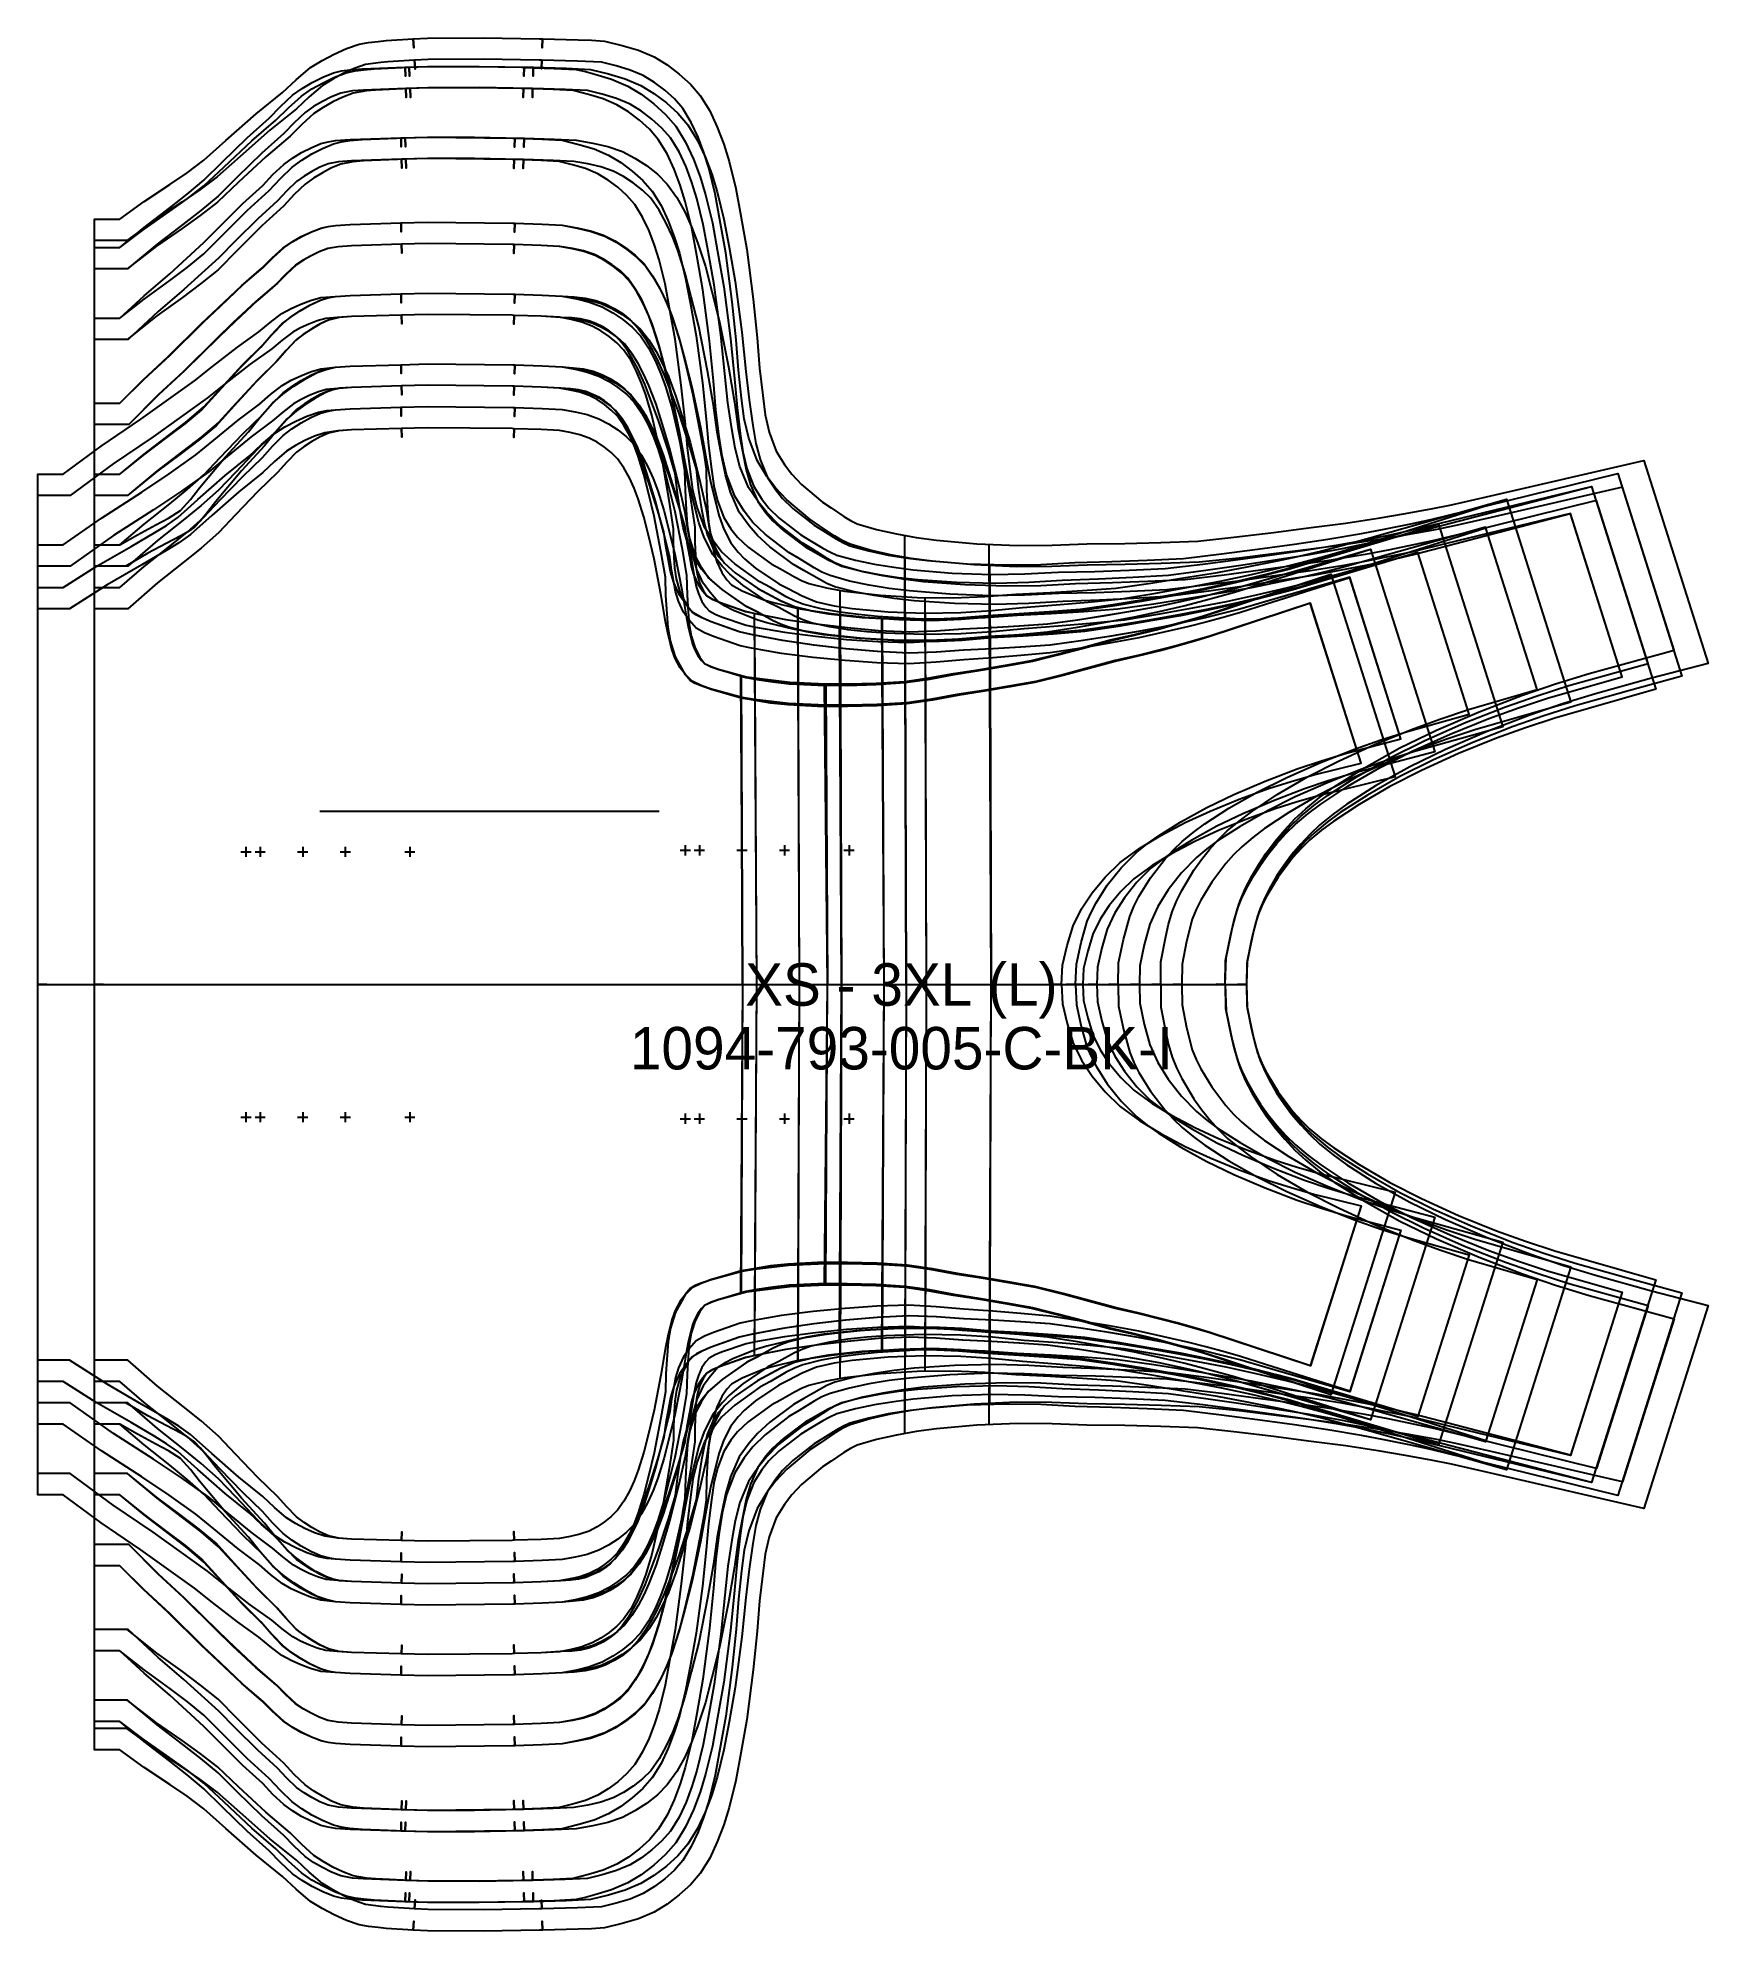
# Model space of a CAD drawing. Header units: inches. Extents: x 0 to 29.5, y 0 to 33.4.
import ezdxf
from ezdxf.enums import TextEntityAlignment as Align

# ---------------------------------------------------------------- set-up
doc = ezdxf.new("R2010")
doc.units = ezdxf.units.IN

msp = doc.modelspace()

# ---------------------------------------------------------------- texts
at = {"layer": 'ABC'}
for s, p in [('XS - 3XL (L)', (15.234, 16.705)), ('1094-793-005-C-BK-I', (15.234, 15.581))]:
    msp.add_text(s, height=0.74921, dxfattribs=at).set_placement(p, align=Align.MIDDLE_CENTER)

# ---------------------------------------------------------------- linework, layer by layer
at = {"layer": 'T001L001'}
for points in [[(1, 16.705), (1.157, 16.705), (1, 16.705), (1, 30.211), (1.187, 30.211), (1.448, 30.211), (1.875, 30.521), (2.326, 30.821), (2.632, 31.03), (2.931, 31.249), (3.319, 31.598), (3.853, 32.068), (4.319, 32.444), (4.56, 32.672), (4.813, 32.886), (5.015, 33.013), (5.227, 33.124), (5.445, 33.222), (5.67, 33.301), (5.836, 33.331), (6.004, 33.347), (6.143, 33.361), (6.623, 33.391), (6.633, 33.234), (6.623, 33.391), (6.875, 33.406), (7.863, 33.41), (8.851, 33.394), (8.903, 33.393), (8.899, 33.236), (8.903, 33.393), (9.534, 33.375), (9.767, 33.369), (10, 33.352), (10.311, 33.275), (10.598, 33.19), (10.871, 33.073), (11.1, 32.933), (11.315, 32.772), (11.513, 32.593), (11.688, 32.392), (11.853, 32.122), (11.988, 31.834), (12.101, 31.535), (12.196, 31.23), (12.312, 30.754), (12.401, 30.271), (12.507, 29.673), (12.622, 28.796), (12.692, 28.114), (12.733, 27.58), (12.788, 27.099), (12.834, 26.756), (12.903, 26.452), (13.028, 26.114), (13.173, 25.881), (13.301, 25.711), (13.474, 25.528), (13.843, 25.218), (13.994, 25.118), (14.22, 24.964), (14.336, 24.894), (14.458, 24.836), (14.799, 24.733), (15.147, 24.655), (15.499, 24.594), (15.853, 24.547), (16.569, 24.482), (17.288, 24.453), (17.898, 24.455), (18.508, 24.481), (19.177, 24.49), (19.81, 24.507), (20.465, 24.53), (21.154, 24.603), (21.802, 24.681), (22.467, 24.767), (23.074, 24.846), (23.685, 24.939), (24.095, 25.009), (24.58, 25.1), (24.942, 25.171), (25.557, 25.311), (28.336, 25.95), (29.469, 22.372), (28.472, 22.11), (27.479, 21.836), (26.897, 21.657), (26.321, 21.46), (25.572, 21.172), (24.834, 20.854), (24.209, 20.548), (23.601, 20.208), (23.095, 19.888), (22.852, 19.713), (22.62, 19.525), (22.445, 19.36), (22.281, 19.184), (22.127, 19), (21.983, 18.807), (21.862, 18.626), (21.752, 18.439), (21.652, 18.245), (21.566, 18.046), (21.496, 17.82), (21.438, 17.59), (21.338, 17.125), (21.325, 16.705), (21.168, 16.705), (21.325, 16.705), (21.338, 16.285), (21.438, 15.82), (21.496, 15.59), (21.566, 15.364), (21.652, 15.164), (21.752, 14.971), (21.862, 14.784), (21.983, 14.603), (22.127, 14.41), (22.281, 14.226), (22.445, 14.05), (22.62, 13.885), (22.852, 13.697), (23.095, 13.522), (23.601, 13.201), (24.209, 12.862), (24.834, 12.556), (25.572, 12.238), (26.321, 11.95), (26.897, 11.753), (27.479, 11.574), (28.472, 11.299), (29.469, 11.038), (28.336, 7.46), (25.557, 8.099), (24.942, 8.239), (24.58, 8.31), (24.095, 8.401), (23.685, 8.471), (23.074, 8.564), (22.467, 8.643), (21.802, 8.729), (21.154, 8.807), (20.465, 8.88), (19.81, 8.903), (19.177, 8.92), (18.508, 8.929), (17.898, 8.954), (17.288, 8.956), (16.569, 8.928), (15.853, 8.863), (15.499, 8.816), (15.147, 8.755), (14.799, 8.677), (14.458, 8.574), (14.336, 8.516), (14.22, 8.446), (13.994, 8.292), (13.843, 8.192), (13.474, 7.882), (13.301, 7.699), (13.173, 7.529), (13.028, 7.295), (12.903, 6.958), (12.834, 6.654), (12.788, 6.311), (12.733, 5.83), (12.692, 5.296), (12.622, 4.614), (12.507, 3.737), (12.401, 3.139), (12.312, 2.656), (12.196, 2.18), (12.101, 1.875), (11.988, 1.575), (11.853, 1.288), (11.688, 1.018), (11.513, 0.817), (11.315, 0.638), (11.1, 0.477), (10.871, 0.337), (10.598, 0.22), (10.311, 0.134), (10, 0.058), (9.767, 0.04), (9.534, 0.035), (8.903, 0.017), (8.899, 0.174), (8.903, 0.017), (8.851, 0.016), (7.863, 0), (6.875, 0.004), (6.623, 0.019), (6.633, 0.176), (6.623, 0.019), (6.143, 0.049), (6.004, 0.063), (5.836, 0.079), (5.67, 0.109), (5.445, 0.188), (5.227, 0.285), (5.015, 0.397), (4.813, 0.524), (4.56, 0.738), (4.319, 0.966), (3.853, 1.342), (3.319, 1.812), (2.931, 2.161), (2.632, 2.38), (2.326, 2.589), (1.875, 2.889), (1.448, 3.199), (1.187, 3.199), (1, 3.199), (1, 16.705)], [(20.95, 16.705), (20.793, 16.71), (20.95, 16.705), (20.964, 17.176), (21.074, 17.685), (21.137, 17.936), (21.214, 18.183), (21.309, 18.404), (21.419, 18.617), (21.541, 18.824), (21.674, 19.024), (21.831, 19.234), (21.999, 19.435), (22.178, 19.627), (22.369, 19.807), (22.614, 20.006), (22.871, 20.191), (23.406, 20.53), (24.032, 20.879), (24.676, 21.194), (25.428, 21.519), (26.193, 21.812), (26.779, 22.013), (27.372, 22.196), (28.871, 22.603), (27.961, 25.479), (25.641, 24.946), (25.02, 24.804), (24.651, 24.731), (24.161, 24.64), (23.744, 24.569), (23.126, 24.475), (22.515, 24.395), (21.848, 24.309), (21.197, 24.231), (20.491, 24.156), (19.821, 24.132), (19.184, 24.115), (18.515, 24.106), (17.89, 24.08), (17.267, 24.078), (16.521, 24.108), (15.778, 24.175), (15.41, 24.224), (15.045, 24.287), (14.684, 24.368), (14.33, 24.475), (14.189, 24.542), (14.054, 24.622), (13.793, 24.801), (13.618, 24.917), (13.216, 25.255), (13.015, 25.469), (12.863, 25.668), (12.689, 25.949), (12.543, 26.345), (12.464, 26.69), (12.416, 27.052), (12.359, 27.544), (12.318, 28.081), (12.25, 28.752), (12.136, 29.615), (12.033, 30.199), (11.948, 30.66), (11.837, 31.114), (11.752, 31.39), (11.65, 31.659), (11.528, 31.918), (11.38, 32.161), (11.23, 32.332), (11.061, 32.486), (10.878, 32.623), (10.682, 32.743), (10.448, 32.842), (10.203, 32.916), (9.945, 32.979), (9.52, 33), (8.892, 33.018), (8.888, 32.861), (8.892, 33.018), (8.845, 33.019), (7.865, 33.035), (6.884, 33.031), (6.646, 33.017), (6.655, 32.86), (6.646, 33.017), (6.173, 32.987), (6.049, 32.975), (5.78, 32.938), (5.581, 32.869), (5.389, 32.782), (5.202, 32.684), (5.023, 32.571), (4.787, 32.372), (4.561, 32.158), (4.095, 31.782), (3.568, 31.317), (3.165, 30.955), (2.855, 30.728), (2.538, 30.511), (2.089, 30.213), (1.569, 29.836), (1.187, 29.836), (1, 29.836)], [(1, 16.705), (1.157, 16.705), (1, 16.705), (1, 29.711), (1.187, 29.711), (1.448, 29.711), (1.874, 30.036), (2.326, 30.35), (2.632, 30.569), (2.931, 30.799), (3.285, 31.136), (3.773, 31.591), (4.199, 31.956), (4.419, 32.176), (4.65, 32.383), (4.836, 32.508), (5.032, 32.618), (5.233, 32.715), (5.442, 32.795), (5.597, 32.828), (5.754, 32.847), (5.933, 32.862), (6.551, 32.892), (6.558, 32.735), (6.551, 32.892), (6.875, 32.906), (7.784, 32.907), (8.693, 32.893), (8.741, 32.891), (8.736, 32.734), (8.741, 32.891), (9.321, 32.874), (9.75, 32.852), (10.067, 32.774), (10.359, 32.687), (10.637, 32.569), (10.87, 32.426), (11.089, 32.262), (11.29, 32.08), (11.469, 31.875), (11.637, 31.6), (11.774, 31.308), (11.889, 31.004), (11.986, 30.692), (12.104, 30.208), (12.195, 29.716), (12.303, 29.108), (12.421, 28.215), (12.492, 27.521), (12.547, 27.02), (12.615, 26.57), (12.668, 26.25), (12.743, 25.967), (12.871, 25.654), (13.014, 25.439), (13.14, 25.284), (13.319, 25.106), (13.697, 24.809), (13.852, 24.715), (14.082, 24.569), (14.201, 24.503), (14.325, 24.448), (14.66, 24.355), (15.002, 24.284), (15.348, 24.228), (15.696, 24.186), (16.397, 24.13), (17.1, 24.108), (17.698, 24.118), (18.295, 24.15), (18.95, 24.167), (19.57, 24.191), (20.211, 24.221), (20.886, 24.302), (21.519, 24.386), (22.169, 24.478), (22.76, 24.564), (23.354, 24.665), (23.753, 24.739), (24.225, 24.835), (24.577, 24.91), (25.174, 25.056), (27.874, 25.723), (29.007, 22.145), (28.063, 21.889), (27.123, 21.621), (26.573, 21.446), (26.028, 21.255), (25.319, 20.976), (24.622, 20.668), (24.031, 20.373), (23.457, 20.046), (22.979, 19.738), (22.75, 19.57), (22.531, 19.39), (22.367, 19.232), (22.213, 19.064), (22.068, 18.888), (21.933, 18.704), (21.716, 18.353), (21.624, 18.169), (21.544, 17.979), (21.478, 17.764), (21.425, 17.545), (21.334, 17.103), (21.325, 16.705), (21.168, 16.705), (21.325, 16.705), (21.334, 16.307), (21.425, 15.865), (21.478, 15.646), (21.544, 15.431), (21.624, 15.241), (21.716, 15.057), (21.933, 14.705), (22.068, 14.522), (22.213, 14.346), (22.367, 14.178), (22.531, 14.02), (22.75, 13.839), (22.979, 13.671), (23.457, 13.363), (24.031, 13.037), (24.622, 12.742), (25.319, 12.434), (26.028, 12.155), (26.573, 11.964), (27.123, 11.789), (28.063, 11.521), (29.007, 11.265), (27.874, 7.687), (25.174, 8.353), (24.577, 8.5), (24.225, 8.575), (23.753, 8.671), (23.354, 8.745), (22.76, 8.846), (22.169, 8.932), (21.519, 9.024), (20.886, 9.108), (20.211, 9.189), (19.57, 9.219), (18.95, 9.243), (18.295, 9.26), (17.698, 9.292), (17.1, 9.302), (16.397, 9.28), (15.696, 9.224), (15.348, 9.182), (15.002, 9.126), (14.66, 9.055), (14.325, 8.962), (14.201, 8.907), (14.082, 8.841), (13.852, 8.695), (13.697, 8.6), (13.319, 8.304), (13.14, 8.126), (13.014, 7.971), (12.871, 7.756), (12.743, 7.443), (12.668, 7.16), (12.615, 6.84), (12.547, 6.389), (12.492, 5.889), (12.421, 5.195), (12.303, 4.302), (12.195, 3.694), (12.104, 3.202), (11.986, 2.718), (11.889, 2.406), (11.774, 2.102), (11.637, 1.809), (11.469, 1.534), (11.29, 1.33), (11.089, 1.148), (10.87, 0.984), (10.637, 0.841), (10.359, 0.723), (10.067, 0.636), (9.75, 0.558), (9.321, 0.536), (8.741, 0.519), (8.736, 0.676), (8.741, 0.519), (8.693, 0.517), (7.784, 0.503), (6.875, 0.504), (6.551, 0.518), (6.558, 0.675), (6.551, 0.518), (5.933, 0.547), (5.754, 0.563), (5.597, 0.581), (5.442, 0.615), (5.233, 0.695), (5.032, 0.792), (4.836, 0.902), (4.65, 1.027), (4.419, 1.234), (4.199, 1.454), (3.773, 1.819), (3.285, 2.274), (2.931, 2.611), (2.632, 2.841), (2.326, 3.06), (1.874, 3.374), (1.448, 3.699), (1.187, 3.699), (1, 3.699), (1, 16.705)], [(1, 16.705), (1.157, 16.705), (1, 16.705), (1, 29.711), (1.187, 29.711), (1.448, 29.711), (1.874, 30.065), (2.326, 30.409), (2.632, 30.649), (2.931, 30.899), (3.252, 31.217), (3.695, 31.648), (4.082, 31.993), (4.282, 32.201), (4.491, 32.397), (4.661, 32.516), (4.84, 32.621), (5.025, 32.715), (5.217, 32.793), (5.359, 32.827), (5.504, 32.847), (5.722, 32.864), (6.479, 32.893), (6.484, 32.735), (6.479, 32.893), (6.875, 32.906), (7.705, 32.905), (8.535, 32.891), (8.579, 32.889), (8.573, 32.732), (8.579, 32.889), (9.109, 32.872), (9.5, 32.852), (9.663, 32.818), (9.824, 32.772), (10.122, 32.682), (10.406, 32.56), (10.644, 32.414), (10.867, 32.246), (11.073, 32.059), (11.256, 31.85), (11.426, 31.568), (11.566, 31.269), (11.683, 30.957), (11.781, 30.639), (11.901, 30.143), (11.993, 29.64), (12.103, 29.018), (12.221, 28.105), (12.292, 27.395), (12.336, 26.886), (12.393, 26.428), (12.44, 26.102), (12.509, 25.813), (12.631, 25.493), (12.771, 25.271), (12.895, 25.111), (13.077, 24.934), (13.46, 24.64), (13.617, 24.547), (13.85, 24.403), (13.97, 24.338), (14.095, 24.284), (14.426, 24.192), (14.762, 24.122), (15.102, 24.067), (15.444, 24.024), (16.134, 23.966), (16.826, 23.941), (17.414, 23.949), (18.002, 23.979), (18.646, 23.994), (19.257, 24.016), (19.888, 24.044), (20.552, 24.121), (21.175, 24.202), (21.816, 24.291), (22.395, 24.374), (22.977, 24.471), (23.369, 24.543), (23.832, 24.635), (24.177, 24.708), (24.763, 24.85), (27.412, 25.495), (28.545, 21.918), (26.767, 21.406), (26.248, 21.236), (25.735, 21.05), (25.066, 20.78), (24.409, 20.483), (23.853, 20.198), (23.313, 19.884), (22.863, 19.589), (22.648, 19.428), (22.443, 19.256), (22.289, 19.105), (22.144, 18.945), (21.882, 18.602), (21.681, 18.267), (21.595, 18.092), (21.521, 17.912), (21.412, 17.501), (21.33, 17.082), (21.325, 16.705), (21.168, 16.705), (21.325, 16.705), (21.33, 16.328), (21.412, 15.909), (21.521, 15.498), (21.595, 15.317), (21.681, 15.142), (21.882, 14.808), (22.144, 14.465), (22.289, 14.305), (22.443, 14.154), (22.648, 13.982), (22.863, 13.821), (23.313, 13.526), (23.853, 13.212), (24.409, 12.927), (25.066, 12.63), (25.735, 12.36), (26.248, 12.174), (26.767, 12.004), (28.545, 11.492), (27.412, 7.914), (24.763, 8.56), (24.177, 8.702), (23.832, 8.775), (23.369, 8.867), (22.977, 8.939), (22.395, 9.036), (21.816, 9.119), (21.175, 9.208), (20.552, 9.289), (19.888, 9.366), (19.257, 9.394), (18.646, 9.416), (18.002, 9.431), (17.414, 9.461), (16.826, 9.469), (16.134, 9.444), (15.444, 9.386), (15.102, 9.343), (14.762, 9.288), (14.426, 9.218), (14.095, 9.126), (13.97, 9.072), (13.85, 9.007), (13.617, 8.863), (13.46, 8.77), (13.077, 8.476), (12.895, 8.299), (12.771, 8.139), (12.631, 7.917), (12.509, 7.597), (12.44, 7.308), (12.393, 6.982), (12.336, 6.524), (12.292, 6.015), (12.221, 5.305), (12.103, 4.392), (11.993, 3.77), (11.901, 3.267), (11.781, 2.771), (11.683, 2.453), (11.566, 2.141), (11.426, 1.842), (11.256, 1.56), (11.073, 1.351), (10.867, 1.164), (10.644, 0.996), (10.406, 0.85), (10.122, 0.728), (9.824, 0.638), (9.663, 0.592), (9.5, 0.558), (9.109, 0.537), (8.579, 0.521), (8.573, 0.678), (8.579, 0.521), (8.535, 0.519), (7.705, 0.505), (6.875, 0.504), (6.479, 0.517), (6.484, 0.675), (6.479, 0.517), (5.722, 0.546), (5.504, 0.563), (5.359, 0.582), (5.217, 0.617), (5.025, 0.695), (4.84, 0.789), (4.661, 0.894), (4.491, 1.013), (4.282, 1.209), (4.082, 1.417), (3.695, 1.762), (3.252, 2.193), (2.931, 2.511), (2.632, 2.76), (2.326, 3.001), (1.874, 3.345), (1.448, 3.699), (1.187, 3.699), (1, 3.699), (1, 16.705)], [(20.95, 16.705), (20.793, 16.708), (20.95, 16.705), (20.96, 17.151), (21.06, 17.637), (21.118, 17.877), (21.19, 18.114), (21.279, 18.324), (21.382, 18.529), (21.497, 18.727), (21.622, 18.919), (21.77, 19.12), (21.929, 19.313), (22.098, 19.497), (22.278, 19.67), (22.51, 19.861), (22.753, 20.04), (23.26, 20.366), (23.852, 20.703), (24.461, 21.007), (25.172, 21.321), (25.896, 21.606), (26.452, 21.801), (27.013, 21.98), (28.41, 22.372), (27.501, 25.244), (25.263, 24.692), (24.66, 24.544), (24.301, 24.468), (23.825, 24.371), (23.419, 24.295), (22.818, 24.194), (22.223, 24.107), (21.57, 24.014), (20.932, 23.93), (20.242, 23.847), (19.586, 23.816), (18.962, 23.792), (18.306, 23.775), (17.695, 23.742), (17.084, 23.732), (16.354, 23.755), (15.627, 23.813), (15.267, 23.857), (14.908, 23.914), (14.554, 23.988), (14.205, 24.085), (14.063, 24.148), (13.927, 24.224), (13.662, 24.392), (13.483, 24.501), (13.07, 24.825), (12.862, 25.032), (12.712, 25.216), (12.538, 25.477), (12.387, 25.847), (12.301, 26.171), (12.244, 26.512), (12.175, 26.972), (12.119, 27.481), (12.048, 28.171), (11.933, 29.05), (11.827, 29.644), (11.74, 30.114), (11.627, 30.577), (11.54, 30.858), (11.436, 31.132), (11.312, 31.396), (11.161, 31.644), (11.008, 31.819), (10.835, 31.976), (10.648, 32.116), (10.448, 32.238), (10.209, 32.34), (9.958, 32.415), (9.695, 32.479), (9.306, 32.499), (8.729, 32.516), (8.725, 32.359), (8.729, 32.516), (8.686, 32.518), (7.784, 32.532), (6.881, 32.531), (6.568, 32.517), (6.575, 32.36), (6.568, 32.517), (5.958, 32.488), (5.801, 32.475), (5.563, 32.435), (5.379, 32.366), (5.203, 32.28), (5.032, 32.184), (4.87, 32.074), (4.655, 31.882), (4.45, 31.677), (4.023, 31.312), (3.542, 30.863), (3.172, 30.511), (2.863, 30.273), (2.545, 30.046), (2.095, 29.732), (1.574, 29.336), (1.187, 29.336), (1, 29.336)], [(20.95, 16.705), (20.793, 16.707), (20.95, 16.705), (20.955, 17.127), (21.047, 17.589), (21.1, 17.818), (21.166, 18.043), (21.249, 18.245), (21.345, 18.44), (21.452, 18.63), (21.57, 18.813), (21.709, 19.006), (21.858, 19.191), (22.017, 19.367), (22.187, 19.533), (22.406, 19.717), (22.634, 19.888), (23.113, 20.202), (23.671, 20.527), (24.245, 20.82), (24.916, 21.124), (25.6, 21.4), (26.124, 21.59), (26.654, 21.763), (27.951, 22.137), (27.039, 25.018), (24.851, 24.485), (24.26, 24.342), (23.907, 24.268), (23.44, 24.174), (23.042, 24.101), (22.452, 24.003), (21.868, 23.92), (21.225, 23.83), (20.597, 23.749), (19.918, 23.67), (19.272, 23.641), (18.658, 23.619), (18.012, 23.604), (17.41, 23.573), (16.808, 23.565), (16.091, 23.591), (15.376, 23.651), (15.022, 23.695), (14.669, 23.753), (14.32, 23.825), (13.977, 23.921), (13.834, 23.982), (13.697, 24.056), (13.43, 24.221), (13.249, 24.329), (12.831, 24.65), (12.615, 24.86), (12.464, 25.056), (12.294, 25.324), (12.15, 25.702), (12.071, 26.032), (12.022, 26.378), (11.963, 26.847), (11.919, 27.36), (11.848, 28.062), (11.732, 28.961), (11.625, 29.569), (11.537, 30.05), (11.422, 30.524), (11.334, 30.812), (11.228, 31.094), (11.101, 31.364), (10.947, 31.619), (10.79, 31.799), (10.613, 31.96), (10.421, 32.105), (10.216, 32.23), (9.971, 32.335), (9.715, 32.412), (9.444, 32.479), (9.093, 32.498), (8.567, 32.515), (8.561, 32.357), (8.567, 32.515), (8.527, 32.516), (7.703, 32.53), (6.879, 32.531), (6.492, 32.518), (6.498, 32.36), (6.492, 32.518), (5.744, 32.489), (5.553, 32.475), (5.344, 32.435), (5.178, 32.369), (5.019, 32.287), (4.864, 32.196), (4.717, 32.093), (4.523, 31.912), (4.339, 31.72), (3.951, 31.373), (3.515, 30.95), (3.181, 30.619), (2.873, 30.362), (2.558, 30.114), (2.107, 29.771), (1.583, 29.336), (1.187, 29.336), (1, 29.336)], [(1, 16.705), (1.157, 16.705), (1, 16.705), (1, 28.461), (1.187, 28.461), (1.448, 28.461), (1.873, 28.858), (2.326, 29.248), (2.931, 29.799), (3.22, 30.092), (3.619, 30.488), (3.968, 30.806), (4.148, 30.997), (4.337, 31.177), (4.49, 31.287), (4.652, 31.385), (4.819, 31.472), (4.993, 31.545), (5.122, 31.578), (5.254, 31.597), (5.512, 31.615), (6.407, 31.643), (6.411, 31.486), (6.407, 31.643), (6.875, 31.656), (8.377, 31.639), (8.416, 31.638), (8.411, 31.48), (8.416, 31.638), (8.896, 31.621), (9.25, 31.602), (9.543, 31.531), (9.812, 31.451), (10.07, 31.342), (10.285, 31.211), (10.487, 31.06), (10.674, 30.892), (10.839, 30.703), (10.995, 30.45), (11.122, 30.18), (11.229, 29.899), (11.319, 29.612), (11.429, 29.164), (11.513, 28.711), (11.615, 28.149), (11.725, 27.325), (11.792, 26.684), (11.832, 26.219), (11.884, 25.801), (11.926, 25.503), (11.989, 25.239), (12.1, 24.947), (12.228, 24.744), (12.341, 24.598), (12.534, 24.421), (12.938, 24.13), (13.102, 24.039), (13.347, 23.897), (13.473, 23.834), (13.603, 23.782), (13.914, 23.705), (14.23, 23.648), (14.869, 23.574), (15.514, 23.535), (16.16, 23.529), (16.709, 23.551), (17.257, 23.593), (17.859, 23.623), (18.428, 23.658), (19.016, 23.7), (19.634, 23.788), (20.214, 23.879), (20.81, 23.978), (21.339, 24.073), (21.871, 24.181), (22.229, 24.26), (22.651, 24.36), (22.966, 24.438), (23.499, 24.588), (25.912, 25.268), (27.045, 21.69), (25.354, 21.198), (24.86, 21.034), (24.371, 20.856), (23.736, 20.596), (23.111, 20.312), (22.582, 20.039), (22.069, 19.739), (21.642, 19.456), (21.437, 19.302), (21.242, 19.137), (21.096, 18.993), (20.959, 18.84), (20.71, 18.513), (20.52, 18.194), (20.438, 18.027), (20.368, 17.855), (20.266, 17.463), (20.189, 17.064), (20.185, 16.705), (20.028, 16.705), (20.185, 16.705), (20.189, 16.346), (20.266, 15.947), (20.368, 15.555), (20.438, 15.383), (20.52, 15.216), (20.71, 14.897), (20.959, 14.57), (21.096, 14.417), (21.242, 14.273), (21.437, 14.108), (21.642, 13.954), (22.069, 13.671), (22.582, 13.371), (23.111, 13.098), (23.736, 12.813), (24.371, 12.554), (24.86, 12.376), (25.354, 12.212), (27.045, 11.72), (25.912, 8.142), (23.499, 8.822), (22.966, 8.972), (22.651, 9.05), (22.229, 9.15), (21.871, 9.229), (21.339, 9.337), (20.81, 9.432), (20.214, 9.531), (19.634, 9.622), (19.016, 9.71), (18.428, 9.752), (17.859, 9.787), (17.257, 9.817), (16.709, 9.859), (16.16, 9.881), (15.514, 9.874), (14.869, 9.836), (14.23, 9.762), (13.914, 9.705), (13.603, 9.627), (13.473, 9.576), (13.347, 9.512), (13.102, 9.371), (12.938, 9.28), (12.534, 8.988), (12.341, 8.812), (12.228, 8.666), (12.1, 8.463), (11.989, 8.171), (11.926, 7.906), (11.884, 7.609), (11.832, 7.191), (11.792, 6.726), (11.725, 6.085), (11.615, 5.261), (11.513, 4.699), (11.429, 4.246), (11.319, 3.798), (11.229, 3.511), (11.122, 3.23), (10.995, 2.96), (10.839, 2.707), (10.674, 2.518), (10.487, 2.35), (10.285, 2.199), (10.07, 2.068), (9.812, 1.959), (9.543, 1.879), (9.25, 1.808), (8.896, 1.789), (8.416, 1.772), (8.411, 1.93), (8.416, 1.772), (8.377, 1.771), (6.875, 1.754), (6.407, 1.766), (6.411, 1.924), (6.407, 1.766), (5.512, 1.795), (5.254, 1.813), (5.122, 1.832), (4.993, 1.865), (4.819, 1.938), (4.652, 2.025), (4.49, 2.123), (4.337, 2.233), (4.148, 2.413), (3.968, 2.604), (3.619, 2.922), (3.22, 3.318), (2.931, 3.611), (2.326, 4.162), (1.873, 4.551), (1.448, 4.949), (1.187, 4.949), (1, 4.949), (1, 16.705)], [(1, 16.705), (1.157, 16.705), (1, 16.705), (1, 28.461), (1.187, 28.461), (1.448, 28.461), (1.874, 28.8), (2.326, 29.13), (2.633, 29.358), (2.931, 29.599), (3.251, 29.924), (3.693, 30.364), (4.079, 30.718), (4.278, 30.93), (4.488, 31.13), (4.657, 31.252), (4.836, 31.361), (5.022, 31.458), (5.214, 31.539), (5.358, 31.576), (5.504, 31.597), (5.722, 31.614), (6.479, 31.643), (6.484, 31.485), (6.479, 31.643), (6.875, 31.656), (7.705, 31.655), (8.535, 31.641), (8.579, 31.639), (8.573, 31.482), (8.579, 31.639), (9.109, 31.622), (9.5, 31.602), (9.789, 31.552), (10.057, 31.491), (10.314, 31.402), (10.532, 31.289), (10.738, 31.155), (10.931, 31.004), (11.104, 30.831), (11.272, 30.595), (11.413, 30.34), (11.535, 30.074), (11.641, 29.801), (11.778, 29.373), (11.889, 28.937), (12.024, 28.397), (12.185, 27.603), (12.292, 26.984), (12.358, 26.512), (12.435, 26.088), (12.495, 25.787), (12.574, 25.521), (12.704, 25.229), (12.846, 25.03), (12.969, 24.887), (13.153, 24.715), (13.539, 24.431), (13.696, 24.342), (13.931, 24.203), (14.176, 24.09), (14.506, 24.002), (14.843, 23.939), (15.182, 23.889), (15.523, 23.851), (16.21, 23.802), (16.899, 23.786), (17.485, 23.802), (18.07, 23.84), (18.712, 23.863), (19.319, 23.893), (19.947, 23.93), (20.607, 24.016), (21.226, 24.105), (21.863, 24.202), (22.438, 24.295), (23.016, 24.401), (23.404, 24.479), (23.864, 24.579), (24.206, 24.657), (24.786, 24.808), (27.412, 25.495), (28.545, 21.918), (26.767, 21.406), (26.248, 21.236), (25.735, 21.05), (25.066, 20.78), (24.409, 20.483), (23.853, 20.198), (23.313, 19.884), (22.863, 19.589), (22.648, 19.428), (22.443, 19.256), (22.289, 19.105), (22.144, 18.945), (21.882, 18.602), (21.681, 18.267), (21.595, 18.092), (21.521, 17.912), (21.412, 17.501), (21.33, 17.082), (21.325, 16.705), (21.168, 16.705), (21.325, 16.705), (21.33, 16.328), (21.412, 15.909), (21.521, 15.498), (21.595, 15.317), (21.681, 15.142), (21.882, 14.808), (22.144, 14.465), (22.289, 14.305), (22.443, 14.154), (22.648, 13.982), (22.863, 13.821), (23.313, 13.526), (23.853, 13.212), (24.409, 12.927), (25.066, 12.63), (25.735, 12.36), (26.248, 12.174), (26.767, 12.004), (28.545, 11.492), (27.412, 7.914), (24.786, 8.602), (24.206, 8.753), (23.864, 8.831), (23.404, 8.931), (23.016, 9.009), (22.438, 9.115), (21.863, 9.208), (21.226, 9.305), (20.607, 9.394), (19.947, 9.48), (19.319, 9.517), (18.712, 9.547), (18.07, 9.57), (17.485, 9.608), (16.899, 9.624), (16.21, 9.608), (15.523, 9.559), (15.182, 9.521), (14.843, 9.471), (14.506, 9.408), (14.176, 9.32), (13.931, 9.206), (13.696, 9.068), (13.539, 8.979), (13.153, 8.695), (12.969, 8.523), (12.846, 8.38), (12.704, 8.181), (12.574, 7.888), (12.495, 7.623), (12.435, 7.321), (12.358, 6.898), (12.292, 6.426), (12.185, 5.807), (12.024, 5.013), (11.889, 4.473), (11.778, 4.037), (11.641, 3.609), (11.535, 3.336), (11.413, 3.069), (11.272, 2.815), (11.104, 2.579), (10.931, 2.406), (10.738, 2.255), (10.532, 2.121), (10.314, 2.008), (10.057, 1.919), (9.789, 1.858), (9.5, 1.808), (9.109, 1.787), (8.579, 1.771), (8.573, 1.928), (8.579, 1.771), (8.535, 1.769), (7.705, 1.755), (6.875, 1.754), (6.479, 1.767), (6.484, 1.925), (6.479, 1.767), (5.722, 1.796), (5.504, 1.813), (5.358, 1.834), (5.214, 1.871), (5.022, 1.952), (4.836, 2.049), (4.657, 2.158), (4.488, 2.28), (4.278, 2.48), (4.079, 2.692), (3.693, 3.046), (3.251, 3.486), (2.931, 3.811), (2.633, 4.051), (2.326, 4.28), (1.874, 4.61), (1.448, 4.949), (1.187, 4.949), (1, 4.949), (1, 16.705)], [(19.81, 16.705), (19.653, 16.706), (19.81, 16.705), (19.814, 17.107), (19.9, 17.55), (19.95, 17.77), (20.013, 17.985), (20.091, 18.178), (20.183, 18.366), (20.397, 18.724), (20.53, 18.908), (20.672, 19.086), (20.824, 19.255), (20.985, 19.414), (21.194, 19.59), (21.412, 19.754), (21.867, 20.056), (22.399, 20.367), (22.946, 20.649), (23.585, 20.94), (24.235, 21.205), (24.735, 21.388), (25.24, 21.555), (26.451, 21.908), (25.544, 24.775), (23.601, 24.227), (23.061, 24.075), (22.739, 23.996), (22.312, 23.894), (21.949, 23.814), (21.41, 23.705), (20.874, 23.608), (20.274, 23.509), (19.69, 23.417), (19.056, 23.327), (18.453, 23.284), (17.88, 23.248), (17.277, 23.219), (16.715, 23.175), (16.153, 23.153), (15.481, 23.16), (14.811, 23.199), (14.478, 23.232), (14.147, 23.277), (13.819, 23.336), (13.495, 23.416), (13.347, 23.475), (13.204, 23.547), (12.925, 23.708), (12.736, 23.813), (12.297, 24.13), (12.064, 24.343), (11.92, 24.529), (11.763, 24.778), (11.63, 25.129), (11.557, 25.434), (11.512, 25.751), (11.459, 26.18), (11.419, 26.648), (11.352, 27.28), (11.244, 28.091), (11.146, 28.638), (11.065, 29.07), (10.96, 29.495), (10.88, 29.752), (10.784, 30.003), (10.67, 30.245), (10.532, 30.471), (10.392, 30.631), (10.234, 30.773), (10.063, 30.9), (9.881, 31.011), (9.663, 31.103), (9.435, 31.171), (9.195, 31.229), (8.879, 31.247), (8.404, 31.263), (8.398, 31.105), (8.404, 31.263), (8.369, 31.264), (6.877, 31.281), (6.418, 31.269), (6.422, 31.111), (6.418, 31.269), (5.532, 31.241), (5.304, 31.225), (5.124, 31.189), (4.976, 31.128), (4.834, 31.053), (4.696, 30.97), (4.566, 30.876), (4.392, 30.711), (4.228, 30.535), (3.878, 30.216), (3.485, 29.827), (3.19, 29.528), (2.575, 28.967), (2.123, 28.579), (1.596, 28.086), (1.187, 28.086), (1, 28.086)], [(20.95, 16.705), (20.793, 16.707), (20.95, 16.705), (20.955, 17.127), (21.047, 17.589), (21.1, 17.818), (21.166, 18.043), (21.249, 18.245), (21.345, 18.44), (21.452, 18.63), (21.57, 18.813), (21.709, 19.006), (21.858, 19.191), (22.017, 19.367), (22.187, 19.533), (22.406, 19.717), (22.634, 19.888), (23.113, 20.202), (23.671, 20.527), (24.245, 20.82), (24.916, 21.124), (25.6, 21.4), (26.124, 21.59), (26.654, 21.763), (27.951, 22.137), (27.041, 25.011), (24.881, 24.445), (24.295, 24.292), (23.945, 24.213), (23.481, 24.112), (23.087, 24.032), (22.502, 23.925), (21.921, 23.832), (21.281, 23.734), (20.658, 23.644), (19.982, 23.556), (19.339, 23.519), (18.728, 23.488), (18.085, 23.465), (17.486, 23.426), (16.887, 23.41), (16.173, 23.426), (15.461, 23.477), (15.107, 23.517), (14.755, 23.569), (14.407, 23.636), (14.064, 23.725), (13.922, 23.784), (13.784, 23.855), (13.516, 24.012), (13.334, 24.116), (12.913, 24.426), (12.698, 24.627), (12.55, 24.798), (12.376, 25.042), (12.221, 25.391), (12.131, 25.697), (12.067, 26.019), (11.988, 26.453), (11.921, 26.926), (11.816, 27.534), (11.659, 28.314), (11.527, 28.84), (11.421, 29.254), (11.291, 29.661), (11.197, 29.905), (11.088, 30.142), (10.962, 30.369), (10.812, 30.579), (10.667, 30.724), (10.505, 30.852), (10.331, 30.964), (10.148, 31.06), (9.931, 31.135), (9.706, 31.186), (9.458, 31.229), (9.093, 31.248), (8.567, 31.265), (8.561, 31.107), (8.567, 31.265), (8.527, 31.266), (7.703, 31.28), (6.879, 31.281), (6.492, 31.268), (6.498, 31.11), (6.492, 31.268), (5.744, 31.239), (5.556, 31.225), (5.347, 31.183), (5.179, 31.114), (5.019, 31.029), (4.864, 30.935), (4.717, 30.829), (4.523, 30.644), (4.339, 30.447), (3.952, 30.093), (3.517, 29.66), (3.18, 29.318), (2.871, 29.068), (2.551, 28.83), (2.101, 28.502), (1.578, 28.086), (1.187, 28.086), (1, 28.086)], [(1, 16.705), (1.157, 16.705), (1, 16.705), (1, 26.961), (1.187, 26.961), (1.448, 26.961), (1.86, 27.378), (2.301, 27.788), (2.888, 28.367), (3.184, 28.652), (3.593, 29.036), (3.95, 29.344), (4.134, 29.529), (4.328, 29.704), (4.484, 29.809), (4.648, 29.902), (4.817, 29.984), (4.992, 30.052), (5.122, 30.081), (5.254, 30.097), (5.512, 30.115), (6.407, 30.143), (6.411, 29.986), (6.407, 30.143), (6.875, 30.156), (8.377, 30.139), (8.416, 30.138), (8.411, 29.98), (8.416, 30.138), (8.896, 30.121), (9.25, 30.102), (9.517, 30.053), (9.764, 29.994), (10.002, 29.91), (10.203, 29.802), (10.392, 29.677), (10.569, 29.535), (10.728, 29.374), (10.881, 29.153), (11.009, 28.916), (11.12, 28.669), (11.216, 28.415), (11.338, 28.017), (11.437, 27.613), (11.557, 27.112), (11.699, 26.375), (11.751, 26.089), (11.792, 25.801), (11.798, 25.435), (11.817, 25.104), (11.835, 24.869), (11.87, 24.659), (11.942, 24.424), (12.031, 24.259), (12.112, 24.138), (12.302, 23.971), (12.699, 23.698), (12.86, 23.613), (13.1, 23.482), (13.35, 23.376), (13.64, 23.306), (13.936, 23.256), (14.531, 23.19), (15.132, 23.157), (15.733, 23.154), (16.244, 23.177), (16.755, 23.219), (17.315, 23.25), (17.844, 23.286), (18.392, 23.328), (18.967, 23.413), (19.507, 23.501), (20.061, 23.596), (20.544, 23.688), (21.029, 23.792), (21.355, 23.868), (21.74, 23.964), (22.027, 24.039), (22.513, 24.181), (24.712, 24.828), (25.845, 21.25), (24.273, 20.812), (23.813, 20.666), (23.359, 20.506), (22.767, 20.272), (22.185, 20.015), (21.692, 19.768), (21.213, 19.496), (20.814, 19.238), (20.623, 19.098), (20.441, 18.947), (20.175, 18.675), (19.941, 18.374), (19.761, 18.081), (19.617, 17.769), (19.518, 17.406), (19.442, 17.037), (19.435, 16.705), (19.278, 16.705), (19.435, 16.705), (19.442, 16.373), (19.518, 16.003), (19.617, 15.641), (19.761, 15.329), (19.941, 15.036), (20.175, 14.735), (20.441, 14.463), (20.623, 14.312), (20.814, 14.172), (21.213, 13.914), (21.692, 13.641), (22.185, 13.395), (22.767, 13.138), (23.359, 12.904), (23.813, 12.744), (24.273, 12.598), (25.845, 12.16), (24.712, 8.582), (22.513, 9.229), (22.027, 9.371), (21.74, 9.445), (21.355, 9.542), (21.029, 9.617), (20.544, 9.722), (20.061, 9.814), (19.507, 9.909), (18.967, 9.997), (18.392, 10.082), (17.844, 10.124), (17.315, 10.16), (16.755, 10.191), (16.244, 10.233), (15.733, 10.256), (15.132, 10.253), (14.531, 10.22), (13.936, 10.153), (13.64, 10.104), (13.35, 10.034), (13.1, 9.928), (12.86, 9.797), (12.699, 9.712), (12.302, 9.439), (12.112, 9.272), (12.031, 9.151), (11.942, 8.986), (11.87, 8.751), (11.835, 8.541), (11.817, 8.305), (11.798, 7.975), (11.792, 7.609), (11.751, 7.321), (11.699, 7.035), (11.557, 6.298), (11.437, 5.797), (11.338, 5.393), (11.216, 4.995), (11.12, 4.741), (11.009, 4.494), (10.881, 4.257), (10.728, 4.036), (10.569, 3.875), (10.392, 3.733), (10.203, 3.607), (10.002, 3.5), (9.764, 3.416), (9.517, 3.357), (9.25, 3.308), (8.896, 3.289), (8.416, 3.272), (8.411, 3.43), (8.416, 3.272), (8.377, 3.271), (6.875, 3.254), (6.407, 3.266), (6.411, 3.424), (6.407, 3.266), (5.512, 3.295), (5.254, 3.313), (5.122, 3.329), (4.992, 3.358), (4.817, 3.426), (4.648, 3.508), (4.484, 3.601), (4.328, 3.706), (4.134, 3.881), (3.95, 4.066), (3.593, 4.374), (3.184, 4.758), (2.888, 5.043), (2.301, 5.621), (1.86, 6.032), (1.448, 6.449), (1.187, 6.449), (1, 6.449), (1, 16.705)], [(1, 16.705), (1.157, 16.705), (1, 16.705), (1, 26.961), (1.187, 26.961), (1.448, 26.961), (1.873, 27.388), (2.327, 27.807), (2.931, 28.399), (3.222, 28.678), (3.623, 29.055), (3.974, 29.357), (4.155, 29.54), (4.345, 29.711), (4.498, 29.814), (4.659, 29.906), (4.825, 29.987), (4.997, 30.053), (5.124, 30.082), (5.254, 30.097), (5.512, 30.115), (6.407, 30.143), (6.411, 29.986), (6.407, 30.143), (6.875, 30.156), (8.377, 30.139), (8.416, 30.138), (8.411, 29.98), (8.416, 30.138), (8.896, 30.121), (9.25, 30.102), (9.51, 30.059), (9.75, 30.007), (9.982, 29.93), (10.178, 29.83), (10.364, 29.712), (10.538, 29.577), (10.695, 29.424), (10.847, 29.213), (10.976, 28.987), (11.088, 28.749), (11.185, 28.504), (11.311, 28.122), (11.415, 27.732), (11.54, 27.249), (11.691, 26.538), (11.792, 25.984), (11.87, 25.583), (11.955, 25.223), (12.02, 24.967), (12.1, 24.743), (12.224, 24.498), (12.355, 24.334), (12.467, 24.217), (12.663, 24.05), (13.072, 23.776), (13.237, 23.691), (13.483, 23.561), (13.739, 23.456), (14.05, 23.386), (14.366, 23.339), (15.002, 23.281), (15.643, 23.259), (16.285, 23.268), (16.829, 23.303), (17.372, 23.358), (17.969, 23.402), (18.532, 23.452), (19.116, 23.508), (19.727, 23.61), (20.3, 23.715), (20.889, 23.828), (21.412, 23.939), (21.937, 24.063), (22.289, 24.152), (22.705, 24.265), (23.014, 24.352), (23.539, 24.517), (25.912, 25.268), (27.045, 21.69), (25.354, 21.198), (24.86, 21.034), (24.371, 20.856), (23.736, 20.596), (23.111, 20.312), (22.582, 20.039), (22.069, 19.739), (21.642, 19.456), (21.437, 19.302), (21.242, 19.137), (21.096, 18.993), (20.959, 18.84), (20.71, 18.513), (20.52, 18.194), (20.438, 18.027), (20.368, 17.855), (20.266, 17.463), (20.189, 17.064), (20.185, 16.705), (20.028, 16.705), (20.185, 16.705), (20.189, 16.346), (20.266, 15.947), (20.368, 15.555), (20.438, 15.383), (20.52, 15.216), (20.71, 14.897), (20.959, 14.57), (21.096, 14.417), (21.242, 14.273), (21.437, 14.108), (21.642, 13.954), (22.069, 13.671), (22.582, 13.371), (23.111, 13.098), (23.736, 12.813), (24.371, 12.554), (24.86, 12.376), (25.354, 12.212), (27.045, 11.72), (25.912, 8.142), (23.539, 8.892), (23.014, 9.058), (22.705, 9.145), (22.289, 9.258), (21.937, 9.347), (21.412, 9.471), (20.889, 9.582), (20.3, 9.695), (19.727, 9.8), (19.116, 9.902), (18.532, 9.958), (17.969, 10.007), (17.372, 10.052), (16.829, 10.107), (16.285, 10.142), (15.643, 10.151), (15.002, 10.129), (14.366, 10.071), (14.05, 10.024), (13.739, 9.954), (13.483, 9.849), (13.237, 9.718), (13.072, 9.634), (12.663, 9.36), (12.467, 9.193), (12.355, 9.076), (12.224, 8.912), (12.1, 8.667), (12.02, 8.443), (11.955, 8.187), (11.87, 7.827), (11.792, 7.426), (11.691, 6.872), (11.54, 6.161), (11.415, 5.678), (11.311, 5.288), (11.185, 4.905), (11.088, 4.661), (10.976, 4.423), (10.847, 4.196), (10.695, 3.986), (10.538, 3.832), (10.364, 3.698), (10.178, 3.58), (9.982, 3.48), (9.75, 3.402), (9.51, 3.351), (9.25, 3.308), (8.896, 3.289), (8.416, 3.272), (8.411, 3.43), (8.416, 3.272), (8.377, 3.271), (6.875, 3.254), (6.407, 3.266), (6.411, 3.424), (6.407, 3.266), (5.512, 3.295), (5.254, 3.313), (5.124, 3.328), (4.997, 3.357), (4.825, 3.423), (4.659, 3.504), (4.498, 3.595), (4.345, 3.699), (4.155, 3.87), (3.974, 4.053), (3.623, 4.355), (3.222, 4.732), (2.931, 5.011), (2.327, 5.603), (1.873, 6.022), (1.448, 6.449), (1.187, 6.449), (1, 6.449), (1, 16.705)], [(19.06, 16.705), (18.903, 16.708), (19.06, 16.705), (19.068, 17.085), (19.153, 17.498), (19.263, 17.903), (19.339, 18.082), (19.427, 18.257), (19.631, 18.589), (19.891, 18.924), (20.034, 19.08), (20.187, 19.227), (20.383, 19.389), (20.588, 19.539), (21.015, 19.815), (21.512, 20.098), (22.024, 20.354), (22.62, 20.618), (23.227, 20.857), (23.692, 21.021), (24.163, 21.17), (25.25, 21.474), (24.346, 24.329), (22.619, 23.822), (22.127, 23.677), (21.833, 23.601), (21.443, 23.504), (21.111, 23.426), (20.619, 23.321), (20.128, 23.227), (19.569, 23.131), (19.025, 23.042), (18.434, 22.955), (17.871, 22.912), (17.338, 22.875), (16.777, 22.845), (16.253, 22.801), (15.728, 22.778), (15.102, 22.781), (14.477, 22.816), (13.857, 22.884), (13.55, 22.937), (13.248, 23.009), (13.104, 23.063), (12.964, 23.13), (12.691, 23.279), (12.505, 23.377), (12.072, 23.675), (11.828, 23.888), (11.71, 24.065), (11.594, 24.278), (11.504, 24.573), (11.462, 24.824), (11.443, 25.08), (11.424, 25.421), (11.417, 25.767), (11.329, 26.309), (11.191, 27.033), (11.074, 27.519), (10.98, 27.902), (10.864, 28.278), (10.78, 28.503), (10.682, 28.721), (10.569, 28.93), (10.434, 29.125), (10.302, 29.258), (10.156, 29.376), (9.999, 29.48), (9.832, 29.569), (9.635, 29.639), (9.43, 29.688), (9.205, 29.729), (8.879, 29.747), (8.404, 29.763), (8.398, 29.605), (8.404, 29.763), (8.369, 29.764), (6.877, 29.781), (6.418, 29.769), (6.422, 29.611), (6.418, 29.769), (5.532, 29.741), (5.299, 29.724), (5.114, 29.693), (4.964, 29.636), (4.821, 29.565), (4.681, 29.486), (4.548, 29.396), (4.371, 29.236), (4.202, 29.066), (3.844, 28.757), (3.442, 28.379), (3.149, 28.099), (2.561, 27.518), (2.121, 27.109), (1.604, 26.586), (1.187, 26.586), (1, 26.586)], [(19.81, 16.705), (19.653, 16.706), (19.81, 16.705), (19.814, 17.107), (19.9, 17.55), (19.95, 17.77), (20.013, 17.985), (20.091, 18.178), (20.183, 18.366), (20.397, 18.724), (20.53, 18.908), (20.672, 19.086), (20.824, 19.255), (20.985, 19.414), (21.194, 19.59), (21.412, 19.754), (21.867, 20.056), (22.399, 20.367), (22.946, 20.649), (23.585, 20.94), (24.235, 21.205), (24.735, 21.388), (25.24, 21.555), (26.451, 21.908), (25.549, 24.76), (23.652, 24.16), (23.122, 23.993), (22.805, 23.903), (22.384, 23.789), (22.026, 23.698), (21.494, 23.573), (20.964, 23.46), (20.369, 23.346), (19.792, 23.241), (19.165, 23.136), (18.567, 23.078), (17.999, 23.029), (17.402, 22.984), (16.844, 22.927), (16.286, 22.892), (15.62, 22.882), (14.954, 22.906), (14.623, 22.93), (14.293, 22.966), (13.966, 23.016), (13.643, 23.087), (13.495, 23.14), (13.352, 23.206), (13.071, 23.355), (12.881, 23.452), (12.436, 23.75), (12.209, 23.944), (12.072, 24.087), (11.907, 24.295), (11.755, 24.595), (11.661, 24.858), (11.591, 25.134), (11.504, 25.504), (11.423, 25.914), (11.323, 26.466), (11.175, 27.163), (11.053, 27.631), (10.955, 28), (10.836, 28.361), (10.751, 28.576), (10.653, 28.785), (10.539, 28.984), (10.406, 29.17), (10.277, 29.296), (10.134, 29.406), (9.98, 29.503), (9.819, 29.586), (9.628, 29.65), (9.43, 29.692), (9.209, 29.729), (8.879, 29.747), (8.404, 29.763), (8.398, 29.605), (8.404, 29.763), (8.369, 29.764), (6.877, 29.781), (6.418, 29.769), (6.422, 29.611), (6.418, 29.769), (5.532, 29.741), (5.299, 29.724), (5.119, 29.693), (4.972, 29.638), (4.832, 29.568), (4.695, 29.491), (4.565, 29.403), (4.391, 29.246), (4.226, 29.079), (3.874, 28.776), (3.48, 28.406), (3.192, 28.13), (2.585, 27.535), (2.133, 27.117), (1.603, 26.586), (1.187, 26.586), (1, 26.586)], [(0, 16.705), (0.157, 16.705), (0, 16.705), (0, 25.711), (0.187, 25.711), (0.448, 25.711), (1.114, 26.203), (1.819, 26.679), (2.764, 27.358), (3.083, 27.611), (3.521, 27.952), (3.9, 28.223), (4.099, 28.389), (4.305, 28.544), (4.469, 28.633), (4.639, 28.71), (4.813, 28.777), (4.992, 28.827), (5.254, 28.847), (5.512, 28.865), (6.407, 28.893), (6.411, 28.736), (6.407, 28.893), (6.875, 28.906), (8.377, 28.889), (8.416, 28.888), (8.411, 28.73), (8.416, 28.888), (8.896, 28.871), (9.25, 28.852), (9.46, 28.84), (9.654, 28.819), (9.845, 28.777), (10.009, 28.714), (10.166, 28.636), (10.315, 28.544), (10.452, 28.436), (10.591, 28.282), (10.712, 28.113), (10.821, 27.934), (10.919, 27.748), (11.05, 27.456), (11.166, 27.155), (11.306, 26.783), (11.485, 26.232), (11.612, 25.801), (11.657, 25.428), (11.711, 25.093), (11.753, 24.855), (11.811, 24.644), (11.909, 24.412), (12.017, 24.253), (12.112, 24.138), (12.304, 23.969), (12.705, 23.693), (12.867, 23.607), (13.11, 23.475), (13.362, 23.367), (13.652, 23.297), (13.947, 23.248), (14.542, 23.182), (15.142, 23.15), (15.743, 23.147), (16.254, 23.17), (16.764, 23.213), (17.323, 23.244), (17.852, 23.28), (18.4, 23.323), (18.974, 23.409), (19.513, 23.497), (20.067, 23.592), (20.55, 23.685), (21.034, 23.79), (21.36, 23.866), (21.744, 23.962), (22.031, 24.037), (22.516, 24.18), (24.712, 24.828), (25.845, 21.25), (24.273, 20.812), (23.813, 20.666), (23.359, 20.506), (22.767, 20.272), (22.185, 20.015), (21.692, 19.768), (21.213, 19.496), (20.814, 19.238), (20.623, 19.098), (20.441, 18.947), (20.175, 18.675), (19.941, 18.374), (19.761, 18.081), (19.617, 17.769), (19.518, 17.406), (19.442, 17.037), (19.435, 16.705), (19.278, 16.705), (19.435, 16.705), (19.442, 16.373), (19.518, 16.003), (19.617, 15.641), (19.761, 15.329), (19.941, 15.036), (20.175, 14.735), (20.441, 14.463), (20.623, 14.312), (20.814, 14.172), (21.213, 13.914), (21.692, 13.641), (22.185, 13.395), (22.767, 13.138), (23.359, 12.904), (23.813, 12.744), (24.273, 12.598), (25.845, 12.16), (24.712, 8.582), (22.516, 9.23), (22.031, 9.373), (21.744, 9.448), (21.36, 9.544), (21.034, 9.62), (20.55, 9.725), (20.067, 9.818), (19.513, 9.913), (18.974, 10.001), (18.4, 10.087), (17.852, 10.129), (17.323, 10.166), (16.764, 10.197), (16.254, 10.24), (15.743, 10.263), (15.142, 10.26), (14.542, 10.227), (13.947, 10.162), (13.652, 10.113), (13.362, 10.043), (13.11, 9.935), (12.867, 9.803), (12.705, 9.717), (12.304, 9.44), (12.112, 9.272), (12.017, 9.157), (11.909, 8.998), (11.811, 8.766), (11.753, 8.555), (11.711, 8.317), (11.657, 7.982), (11.612, 7.609), (11.485, 7.178), (11.306, 6.627), (11.166, 6.255), (11.05, 5.954), (10.919, 5.662), (10.821, 5.476), (10.712, 5.297), (10.591, 5.128), (10.452, 4.974), (10.315, 4.865), (10.166, 4.774), (10.009, 4.696), (9.845, 4.633), (9.654, 4.591), (9.46, 4.57), (9.25, 4.558), (8.896, 4.539), (8.416, 4.522), (8.411, 4.68), (8.416, 4.522), (8.377, 4.521), (6.875, 4.504), (6.407, 4.516), (6.411, 4.674), (6.407, 4.516), (5.512, 4.545), (5.254, 4.563), (4.992, 4.583), (4.813, 4.633), (4.639, 4.7), (4.469, 4.776), (4.305, 4.866), (4.099, 5.02), (3.9, 5.187), (3.521, 5.458), (3.083, 5.799), (2.764, 6.052), (1.819, 6.731), (1.114, 7.207), (0.448, 7.699), (0.187, 7.699), (0, 7.699), (0, 16.705)], [(1, 16.705), (1.157, 16.705), (1, 16.705), (1, 25.711), (1.187, 25.711), (1.448, 25.711), (1.862, 26.048), (2.3, 26.375), (2.6, 26.601), (2.888, 26.841), (3.179, 27.164), (3.581, 27.6), (3.935, 27.952), (4.115, 28.162), (4.306, 28.361), (4.463, 28.484), (4.629, 28.595), (4.801, 28.695), (4.981, 28.78), (5.115, 28.822), (5.254, 28.847), (5.512, 28.865), (6.407, 28.893), (6.411, 28.736), (6.407, 28.893), (6.875, 28.906), (8.377, 28.889), (8.416, 28.888), (8.411, 28.73), (8.416, 28.888), (8.896, 28.871), (9.25, 28.852), (9.501, 28.802), (9.733, 28.745), (9.955, 28.662), (10.143, 28.559), (10.32, 28.438), (10.485, 28.303), (10.632, 28.149), (10.774, 27.94), (10.892, 27.715), (10.993, 27.481), (11.08, 27.241), (11.191, 26.865), (11.279, 26.483), (11.387, 26.01), (11.511, 25.315), (11.592, 24.774), (11.592, 24.508), (11.601, 24.269), (11.61, 24.098), (11.633, 23.945), (11.682, 23.773), (11.744, 23.652), (11.801, 23.564), (11.91, 23.501), (12.028, 23.452), (12.483, 23.29), (12.66, 23.25), (13.196, 23.147), (13.74, 23.068), (14.285, 23.004), (14.832, 22.954), (15.38, 22.927), (15.849, 22.944), (16.317, 22.98), (16.831, 23.004), (17.317, 23.034), (17.819, 23.069), (18.347, 23.143), (18.843, 23.22), (19.352, 23.303), (19.784, 23.384), (20.218, 23.476), (20.509, 23.542), (20.854, 23.627), (21.11, 23.692), (21.545, 23.818), (23.512, 24.388), (24.645, 20.81), (23.192, 20.426), (22.767, 20.297), (22.346, 20.156), (21.798, 19.948), (21.259, 19.719), (20.802, 19.498), (20.358, 19.252), (19.987, 19.02), (19.639, 18.757), (19.391, 18.51), (19.172, 18.236), (19.003, 17.968), (18.866, 17.682), (18.771, 17.35), (18.696, 17.011), (18.685, 16.705), (18.528, 16.705), (18.685, 16.705), (18.696, 16.399), (18.771, 16.06), (18.866, 15.728), (19.003, 15.442), (19.172, 15.174), (19.391, 14.9), (19.639, 14.653), (19.987, 14.389), (20.358, 14.157), (20.802, 13.912), (21.259, 13.691), (21.798, 13.462), (22.346, 13.254), (22.767, 13.113), (23.192, 12.984), (24.645, 12.6), (23.512, 9.022), (21.545, 9.592), (21.11, 9.718), (20.854, 9.783), (20.509, 9.868), (20.218, 9.934), (19.784, 10.026), (19.352, 10.107), (18.843, 10.19), (18.347, 10.267), (17.819, 10.341), (17.317, 10.376), (16.831, 10.405), (16.317, 10.43), (15.849, 10.465), (15.38, 10.483), (14.832, 10.456), (14.285, 10.406), (13.74, 10.342), (13.196, 10.263), (12.66, 10.16), (12.483, 10.12), (12.028, 9.958), (11.91, 9.909), (11.801, 9.846), (11.744, 9.757), (11.682, 9.637), (11.633, 9.465), (11.61, 9.312), (11.601, 9.141), (11.592, 8.901), (11.592, 8.636), (11.511, 8.095), (11.387, 7.4), (11.279, 6.927), (11.191, 6.545), (11.08, 6.169), (10.993, 5.929), (10.892, 5.694), (10.774, 5.47), (10.632, 5.261), (10.485, 5.107), (10.32, 4.972), (10.143, 4.851), (9.955, 4.748), (9.733, 4.665), (9.501, 4.607), (9.25, 4.558), (8.896, 4.539), (8.416, 4.522), (8.411, 4.68), (8.416, 4.522), (8.377, 4.521), (6.875, 4.504), (6.407, 4.516), (6.411, 4.674), (6.407, 4.516), (5.512, 4.545), (5.254, 4.563), (5.115, 4.588), (4.981, 4.63), (4.801, 4.715), (4.629, 4.815), (4.463, 4.925), (4.306, 5.049), (4.115, 5.248), (3.935, 5.458), (3.581, 5.81), (3.179, 6.246), (2.888, 6.569), (2.6, 6.809), (2.3, 7.035), (1.862, 7.362), (1.448, 7.699), (1.187, 7.699), (1, 7.699), (1, 16.705)], [(1, 16.705), (1.157, 16.705), (1, 16.705), (1, 25.711), (1.187, 25.711), (1.448, 25.711), (1.874, 26.065), (2.326, 26.409), (2.634, 26.648), (2.93, 26.899), (3.217, 27.213), (3.613, 27.638), (3.96, 27.98), (4.137, 28.184), (4.325, 28.377), (4.479, 28.497), (4.641, 28.604), (4.811, 28.701), (4.987, 28.783), (5.118, 28.823), (5.254, 28.847), (5.512, 28.865), (6.407, 28.893), (6.411, 28.736), (6.407, 28.893), (6.875, 28.906), (8.377, 28.889), (8.416, 28.888), (8.411, 28.73), (8.416, 28.888), (8.896, 28.871), (9.25, 28.852), (9.495, 28.822), (9.722, 28.783), (9.941, 28.72), (10.129, 28.634), (10.308, 28.531), (10.476, 28.413), (10.629, 28.275), (10.779, 28.084), (10.909, 27.877), (11.023, 27.659), (11.124, 27.435), (11.257, 27.082), (11.369, 26.721), (11.506, 26.274), (11.675, 25.615), (11.792, 25.101), (11.837, 24.798), (11.889, 24.526), (11.929, 24.333), (11.981, 24.163), (12.066, 23.975), (12.158, 23.848), (12.238, 23.757), (12.427, 23.651), (12.808, 23.493), (12.958, 23.45), (13.411, 23.339), (14, 23.249), (14.593, 23.187), (15.188, 23.144), (15.784, 23.126), (16.293, 23.15), (16.801, 23.194), (17.358, 23.227), (17.886, 23.264), (18.431, 23.308), (19.003, 23.395), (19.54, 23.484), (20.092, 23.581), (20.572, 23.675), (21.054, 23.781), (21.378, 23.858), (21.76, 23.955), (22.045, 24.031), (22.528, 24.175), (24.712, 24.828), (25.845, 21.25), (24.273, 20.812), (23.813, 20.666), (23.359, 20.506), (22.767, 20.272), (22.185, 20.015), (21.692, 19.768), (21.213, 19.496), (20.814, 19.238), (20.623, 19.098), (20.441, 18.947), (20.175, 18.675), (19.941, 18.374), (19.761, 18.081), (19.617, 17.769), (19.518, 17.406), (19.442, 17.037), (19.435, 16.705), (19.278, 16.705), (19.435, 16.705), (19.442, 16.373), (19.518, 16.003), (19.617, 15.641), (19.761, 15.329), (19.941, 15.036), (20.175, 14.735), (20.441, 14.463), (20.623, 14.312), (20.814, 14.172), (21.213, 13.914), (21.692, 13.641), (22.185, 13.395), (22.767, 13.138), (23.359, 12.904), (23.813, 12.744), (24.273, 12.598), (25.845, 12.16), (24.712, 8.582), (22.528, 9.235), (22.045, 9.379), (21.76, 9.455), (21.378, 9.552), (21.054, 9.629), (20.572, 9.735), (20.092, 9.829), (19.54, 9.926), (19.003, 10.015), (18.431, 10.102), (17.886, 10.146), (17.358, 10.183), (16.801, 10.216), (16.293, 10.26), (15.784, 10.284), (15.188, 10.266), (14.593, 10.222), (14, 10.16), (13.411, 10.071), (12.958, 9.96), (12.808, 9.917), (12.427, 9.759), (12.238, 9.653), (12.158, 9.562), (12.066, 9.435), (11.981, 9.247), (11.929, 9.077), (11.889, 8.884), (11.837, 8.612), (11.792, 8.309), (11.675, 7.795), (11.506, 7.136), (11.369, 6.689), (11.257, 6.328), (11.124, 5.975), (11.023, 5.751), (10.909, 5.533), (10.779, 5.326), (10.629, 5.134), (10.476, 4.997), (10.308, 4.879), (10.129, 4.776), (9.941, 4.69), (9.722, 4.626), (9.495, 4.587), (9.25, 4.558), (8.896, 4.539), (8.416, 4.522), (8.411, 4.68), (8.416, 4.522), (8.377, 4.521), (6.875, 4.504), (6.407, 4.516), (6.411, 4.674), (6.407, 4.516), (5.512, 4.545), (5.254, 4.563), (5.118, 4.587), (4.987, 4.627), (4.811, 4.709), (4.641, 4.806), (4.479, 4.913), (4.325, 5.033), (4.137, 5.226), (3.96, 5.43), (3.613, 5.772), (3.217, 6.197), (2.93, 6.511), (2.634, 6.762), (2.326, 7), (1.874, 7.345), (1.448, 7.699), (1.187, 7.699), (1, 7.699), (1, 16.705)], [(19.06, 16.705), (18.903, 16.708), (19.06, 16.705), (19.068, 17.085), (19.153, 17.498), (19.263, 17.903), (19.339, 18.082), (19.427, 18.257), (19.631, 18.589), (19.891, 18.924), (20.034, 19.08), (20.187, 19.227), (20.383, 19.389), (20.588, 19.539), (21.015, 19.815), (21.512, 20.098), (22.024, 20.354), (22.62, 20.618), (23.227, 20.857), (23.692, 21.021), (24.163, 21.17), (25.25, 21.474), (24.346, 24.329), (22.622, 23.82), (22.131, 23.675), (21.837, 23.599), (21.448, 23.501), (21.117, 23.424), (20.625, 23.318), (20.135, 23.223), (19.575, 23.127), (19.032, 23.038), (18.442, 22.95), (17.88, 22.906), (17.347, 22.87), (16.786, 22.839), (16.263, 22.795), (15.738, 22.771), (15.112, 22.774), (14.488, 22.808), (13.868, 22.876), (13.562, 22.929), (13.26, 23), (13.114, 23.055), (12.973, 23.122), (12.698, 23.273), (12.51, 23.372), (12.073, 23.673), (11.842, 23.876), (11.717, 24.027), (11.577, 24.232), (11.456, 24.521), (11.387, 24.772), (11.341, 25.031), (11.285, 25.376), (11.243, 25.725), (11.127, 26.121), (10.952, 26.659), (10.817, 27.017), (10.71, 27.297), (10.587, 27.569), (10.412, 27.878), (10.309, 28.022), (10.192, 28.152), (10.085, 28.237), (9.969, 28.308), (9.847, 28.369), (9.719, 28.418), (9.571, 28.45), (9.418, 28.467), (9.228, 28.478), (8.879, 28.497), (8.404, 28.513), (8.398, 28.355), (8.404, 28.513), (8.369, 28.514), (6.877, 28.531), (6.418, 28.519), (6.422, 28.361), (6.418, 28.519), (5.532, 28.491), (5.282, 28.473), (5.08, 28.458), (4.928, 28.415), (4.78, 28.358), (4.636, 28.293), (4.497, 28.217), (4.308, 28.076), (4.126, 27.923), (3.745, 27.652), (3.315, 27.316), (2.991, 27.059), (2.034, 26.371), (1.331, 25.896), (0.571, 25.336), (0.187, 25.336), (0, 25.336)], [(18.31, 16.705), (18.153, 16.71), (18.31, 16.705), (18.323, 17.064), (18.407, 17.446), (18.514, 17.821), (18.587, 17.987), (18.671, 18.148), (18.865, 18.455), (19.111, 18.763), (19.39, 19.041), (19.573, 19.188), (19.765, 19.325), (20.164, 19.575), (20.627, 19.83), (21.103, 20.06), (21.656, 20.296), (22.219, 20.509), (22.65, 20.654), (23.086, 20.786), (24.047, 21.04), (23.145, 23.891), (21.649, 23.458), (21.209, 23.33), (20.945, 23.263), (20.596, 23.177), (20.298, 23.109), (19.857, 23.016), (19.417, 22.934), (18.902, 22.849), (18.402, 22.772), (17.858, 22.695), (17.341, 22.66), (16.851, 22.63), (16.337, 22.606), (15.854, 22.569), (15.372, 22.551), (14.812, 22.579), (14.254, 22.63), (13.697, 22.694), (13.142, 22.776), (12.583, 22.883), (12.378, 22.93), (11.882, 23.106), (11.705, 23.179), (11.62, 23.221), (11.542, 23.273), (11.474, 23.363), (11.419, 23.465), (11.331, 23.635), (11.265, 23.866), (11.237, 24.06), (11.226, 24.251), (11.217, 24.502), (11.217, 24.746), (11.141, 25.254), (11.019, 25.936), (10.915, 26.394), (10.831, 26.754), (10.727, 27.109), (10.651, 27.319), (10.562, 27.524), (10.459, 27.721), (10.335, 27.904), (10.215, 28.029), (10.08, 28.14), (9.935, 28.239), (9.781, 28.323), (9.599, 28.391), (9.409, 28.438), (9.203, 28.479), (8.879, 28.497), (8.404, 28.513), (8.398, 28.355), (8.404, 28.513), (8.369, 28.514), (6.877, 28.531), (6.418, 28.519), (6.422, 28.361), (6.418, 28.519), (5.532, 28.491), (5.313, 28.475), (5.128, 28.43), (4.973, 28.358), (4.826, 28.271), (4.683, 28.176), (4.548, 28.07), (4.372, 27.887), (4.206, 27.693), (3.852, 27.34), (3.456, 26.911), (3.145, 26.566), (2.843, 26.315), (2.529, 26.078), (2.092, 25.752), (1.581, 25.336), (1.187, 25.336), (1, 25.336)], [(19.06, 16.705), (18.903, 16.708), (19.06, 16.705), (19.068, 17.085), (19.153, 17.498), (19.263, 17.903), (19.339, 18.082), (19.427, 18.257), (19.631, 18.589), (19.891, 18.924), (20.034, 19.08), (20.187, 19.227), (20.383, 19.389), (20.588, 19.539), (21.015, 19.815), (21.512, 20.098), (22.024, 20.354), (22.62, 20.618), (23.227, 20.857), (23.692, 21.021), (24.163, 21.17), (25.25, 21.474), (24.346, 24.327), (22.636, 23.815), (22.147, 23.67), (21.854, 23.592), (21.467, 23.494), (21.138, 23.415), (20.648, 23.308), (20.16, 23.212), (19.603, 23.114), (19.062, 23.025), (18.474, 22.935), (17.914, 22.89), (17.383, 22.853), (16.824, 22.82), (16.302, 22.775), (15.78, 22.75), (15.169, 22.768), (14.56, 22.813), (13.952, 22.876), (13.349, 22.968), (12.862, 23.088), (12.685, 23.138), (12.263, 23.313), (12.127, 23.382), (11.999, 23.461), (11.865, 23.614), (11.74, 23.786), (11.629, 24.03), (11.565, 24.24), (11.521, 24.453), (11.467, 24.735), (11.423, 25.032), (11.311, 25.527), (11.145, 26.173), (11.013, 26.605), (10.907, 26.945), (10.781, 27.277), (10.694, 27.472), (10.594, 27.662), (10.482, 27.842), (10.35, 28.009), (10.227, 28.12), (10.09, 28.216), (9.945, 28.3), (9.793, 28.369), (9.615, 28.421), (9.43, 28.453), (9.217, 28.478), (8.879, 28.497), (8.404, 28.513), (8.398, 28.355), (8.404, 28.513), (8.369, 28.514), (6.877, 28.531), (6.418, 28.519), (6.422, 28.361), (6.418, 28.519), (5.532, 28.491), (5.312, 28.475), (5.132, 28.432), (4.981, 28.363), (4.837, 28.279), (4.697, 28.187), (4.566, 28.085), (4.393, 27.907), (4.23, 27.719), (3.882, 27.376), (3.493, 26.959), (3.188, 26.625), (2.879, 26.363), (2.558, 26.115), (2.107, 25.771), (1.583, 25.336), (1.187, 25.336), (1, 25.336)], [(0, 16.705), (0.157, 16.705), (0, 16.705), (0, 24.461), (0.187, 24.461), (0.448, 24.461), (1.122, 24.937), (1.834, 25.396), (2.316, 25.718), (2.789, 26.053), (3.103, 26.313), (3.535, 26.665), (3.91, 26.944), (4.105, 27.114), (4.309, 27.273), (4.471, 27.367), (4.64, 27.447), (4.813, 27.518), (4.992, 27.571), (5.254, 27.597), (5.512, 27.615), (6.407, 27.643), (6.411, 27.486), (6.407, 27.643), (6.875, 27.656), (8.377, 27.639), (8.416, 27.638), (8.411, 27.48), (8.416, 27.638), (8.896, 27.621), (9.25, 27.602), (9.443, 27.59), (9.623, 27.569), (9.798, 27.529), (9.949, 27.471), (10.094, 27.398), (10.231, 27.312), (10.357, 27.212), (10.484, 27.068), (10.595, 26.912), (10.783, 26.574), (10.903, 26.304), (11.008, 26.026), (11.135, 25.681), (11.297, 25.172), (11.412, 24.774), (11.45, 24.502), (11.494, 24.257), (11.528, 24.083), (11.574, 23.93), (11.648, 23.761), (11.73, 23.646), (11.801, 23.564), (11.911, 23.503), (12.027, 23.452), (12.48, 23.291), (12.656, 23.25), (13.19, 23.147), (13.734, 23.067), (14.279, 23.004), (14.827, 22.954), (15.375, 22.927), (15.844, 22.944), (16.312, 22.98), (16.826, 23.004), (17.313, 23.033), (17.815, 23.068), (18.344, 23.143), (18.839, 23.219), (19.349, 23.303), (19.781, 23.384), (20.215, 23.475), (20.507, 23.542), (20.852, 23.627), (21.108, 23.692), (21.544, 23.818), (23.512, 24.388), (24.645, 20.81), (23.192, 20.426), (22.767, 20.297), (22.346, 20.156), (21.798, 19.948), (21.259, 19.719), (20.802, 19.498), (20.358, 19.252), (19.987, 19.02), (19.639, 18.757), (19.391, 18.51), (19.172, 18.236), (19.003, 17.968), (18.866, 17.682), (18.771, 17.35), (18.696, 17.011), (18.685, 16.705), (18.528, 16.705), (18.685, 16.705), (18.696, 16.399), (18.771, 16.06), (18.866, 15.728), (19.003, 15.442), (19.172, 15.174), (19.391, 14.9), (19.639, 14.653), (19.987, 14.389), (20.358, 14.157), (20.802, 13.912), (21.259, 13.691), (21.798, 13.462), (22.346, 13.254), (22.767, 13.113), (23.192, 12.984), (24.645, 12.6), (23.512, 9.022), (21.544, 9.592), (21.108, 9.718), (20.852, 9.783), (20.507, 9.868), (20.215, 9.935), (19.781, 10.026), (19.349, 10.107), (18.839, 10.191), (18.344, 10.267), (17.815, 10.342), (17.313, 10.376), (16.826, 10.406), (16.312, 10.43), (15.844, 10.466), (15.375, 10.483), (14.827, 10.456), (14.279, 10.406), (13.734, 10.343), (13.19, 10.263), (12.656, 10.16), (12.48, 10.119), (12.027, 9.958), (11.911, 9.907), (11.801, 9.846), (11.73, 9.763), (11.648, 9.649), (11.574, 9.48), (11.528, 9.326), (11.494, 9.153), (11.45, 8.908), (11.412, 8.636), (11.297, 8.238), (11.135, 7.728), (11.008, 7.384), (10.903, 7.106), (10.783, 6.836), (10.595, 6.498), (10.484, 6.341), (10.357, 6.198), (10.231, 6.098), (10.094, 6.012), (9.949, 5.939), (9.798, 5.88), (9.623, 5.841), (9.443, 5.82), (9.25, 5.808), (8.896, 5.789), (8.416, 5.772), (8.411, 5.93), (8.416, 5.772), (8.377, 5.771), (6.875, 5.754), (6.407, 5.766), (6.411, 5.924), (6.407, 5.766), (5.512, 5.795), (5.254, 5.813), (4.992, 5.839), (4.813, 5.892), (4.64, 5.963), (4.471, 6.043), (4.309, 6.137), (4.105, 6.295), (3.91, 6.466), (3.535, 6.745), (3.103, 7.097), (2.789, 7.357), (2.316, 7.692), (1.834, 8.014), (1.122, 8.473), (0.448, 8.949), (0.187, 8.949), (0, 8.949), (0, 16.705)], [(1, 16.705), (1.157, 16.705), (1, 16.705), (1, 24.461), (1.187, 24.461), (1.448, 24.461), (1.757, 24.643), (2.081, 24.817), (2.306, 24.933), (2.518, 25.068), (2.693, 25.261), (2.851, 25.47), (3.312, 26.015), (3.717, 26.455), (3.923, 26.717), (4.142, 26.965), (4.323, 27.121), (4.517, 27.262), (4.719, 27.391), (4.93, 27.502), (5.089, 27.56), (5.254, 27.597), (5.512, 27.615), (6.407, 27.643), (6.411, 27.486), (6.407, 27.643), (6.875, 27.656), (8.377, 27.639), (8.416, 27.638), (8.411, 27.48), (8.416, 27.638), (8.896, 27.621), (9.25, 27.602), (9.479, 27.561), (9.691, 27.512), (9.895, 27.44), (10.067, 27.349), (10.23, 27.242), (10.383, 27.121), (10.519, 26.984), (10.651, 26.795), (10.762, 26.593), (10.858, 26.382), (10.941, 26.164), (11.047, 25.824), (11.134, 25.478), (11.239, 25.049), (11.363, 24.418), (11.445, 23.927), (11.454, 23.584), (11.475, 23.275), (11.493, 23.055), (11.528, 22.858), (11.597, 22.638), (11.682, 22.484), (11.759, 22.372), (11.877, 22.311), (12.005, 22.267), (12.493, 22.123), (12.683, 22.09), (12.967, 22.045), (13.253, 22.013), (13.765, 21.989), (14.278, 21.984), (14.791, 21.997), (15.303, 22.032), (15.736, 22.096), (16.167, 22.177), (16.642, 22.252), (17.09, 22.329), (17.553, 22.412), (18.035, 22.535), (18.487, 22.657), (18.951, 22.787), (19.353, 22.878), (19.757, 22.979), (20.028, 23.051), (20.347, 23.142), (20.586, 23.213), (20.989, 23.345), (22.812, 23.948), (23.945, 20.37), (22.61, 20.041), (22.22, 19.929), (21.833, 19.806), (21.329, 19.624), (20.833, 19.422), (20.412, 19.227), (20.002, 19.009), (19.66, 18.803), (19.338, 18.567), (19.107, 18.345), (18.903, 18.098), (18.744, 17.855), (18.615, 17.596), (18.523, 17.293), (18.45, 16.985), (18.435, 16.705), (18.278, 16.705), (18.435, 16.705), (18.45, 16.425), (18.523, 16.116), (18.615, 15.814), (18.744, 15.555), (18.903, 15.312), (19.107, 15.065), (19.338, 14.843), (19.66, 14.607), (20.002, 14.401), (20.412, 14.183), (20.833, 13.988), (21.329, 13.786), (21.833, 13.604), (22.22, 13.481), (22.61, 13.369), (23.945, 13.04), (22.812, 9.462), (20.989, 10.065), (20.586, 10.197), (20.347, 10.268), (20.028, 10.359), (19.757, 10.431), (19.353, 10.532), (18.951, 10.623), (18.487, 10.753), (18.035, 10.875), (17.553, 10.997), (17.09, 11.081), (16.642, 11.158), (16.167, 11.233), (15.736, 11.314), (15.303, 11.378), (14.791, 11.413), (14.278, 11.425), (13.765, 11.421), (13.253, 11.397), (12.967, 11.365), (12.683, 11.32), (12.493, 11.287), (12.005, 11.143), (11.877, 11.098), (11.759, 11.038), (11.682, 10.926), (11.597, 10.772), (11.528, 10.552), (11.493, 10.355), (11.475, 10.135), (11.454, 9.826), (11.445, 9.483), (11.363, 8.991), (11.239, 8.361), (11.134, 7.932), (11.047, 7.586), (10.941, 7.246), (10.858, 7.028), (10.762, 6.817), (10.651, 6.614), (10.519, 6.426), (10.383, 6.289), (10.23, 6.168), (10.067, 6.061), (9.895, 5.97), (9.691, 5.898), (9.479, 5.849), (9.25, 5.808), (8.896, 5.789), (8.416, 5.772), (8.411, 5.93), (8.416, 5.772), (8.377, 5.771), (6.875, 5.754), (6.407, 5.766), (6.411, 5.924), (6.407, 5.766), (5.512, 5.795), (5.254, 5.813), (5.089, 5.85), (4.93, 5.907), (4.719, 6.019), (4.517, 6.147), (4.323, 6.289), (4.142, 6.445), (3.923, 6.693), (3.717, 6.954), (3.312, 7.395), (2.851, 7.94), (2.693, 8.149), (2.518, 8.342), (2.306, 8.477), (2.081, 8.593), (1.757, 8.767), (1.448, 8.949), (1.187, 8.949), (1, 8.949), (1, 16.705)], [(1, 16.705), (1.157, 16.705), (1, 16.705), (1, 24.461), (1.187, 24.461), (1.448, 24.461), (1.873, 24.829), (2.326, 25.189), (2.633, 25.439), (2.93, 25.699), (3.218, 26.006), (3.615, 26.421), (3.963, 26.755), (4.141, 26.955), (4.329, 27.144), (4.483, 27.26), (4.645, 27.364), (4.814, 27.458), (4.989, 27.537), (5.12, 27.575), (5.254, 27.597), (5.512, 27.615), (6.407, 27.643), (6.411, 27.486), (6.407, 27.643), (6.875, 27.656), (8.377, 27.639), (8.416, 27.638), (8.411, 27.48), (8.416, 27.638), (8.896, 27.621), (9.25, 27.602), (9.466, 27.577), (9.667, 27.544), (9.861, 27.49), (10.027, 27.415), (10.186, 27.325), (10.335, 27.222), (10.47, 27.102), (10.605, 26.934), (10.72, 26.752), (10.822, 26.56), (10.913, 26.363), (11.032, 26.052), (11.134, 25.734), (11.257, 25.341), (11.411, 24.76), (11.517, 24.307), (11.549, 24.08), (11.586, 23.876), (11.615, 23.73), (11.653, 23.602), (11.716, 23.462), (11.784, 23.366), (11.844, 23.297), (11.949, 23.24), (12.06, 23.194), (12.494, 23.046), (12.662, 23.01), (13.171, 22.92), (13.718, 22.85), (14.267, 22.796), (14.817, 22.757), (15.368, 22.74), (15.838, 22.767), (16.308, 22.811), (16.824, 22.845), (17.311, 22.884), (17.815, 22.929), (18.344, 23.013), (18.84, 23.1), (19.35, 23.193), (19.783, 23.286), (20.217, 23.388), (20.509, 23.462), (20.854, 23.556), (21.111, 23.628), (21.545, 23.766), (23.512, 24.388), (24.645, 20.81), (23.192, 20.426), (22.767, 20.297), (22.346, 20.156), (21.798, 19.948), (21.259, 19.719), (20.802, 19.498), (20.358, 19.252), (19.987, 19.02), (19.639, 18.757), (19.391, 18.51), (19.172, 18.236), (19.003, 17.968), (18.866, 17.682), (18.771, 17.35), (18.696, 17.011), (18.685, 16.705), (18.528, 16.705), (18.685, 16.705), (18.696, 16.399), (18.771, 16.06), (18.866, 15.728), (19.003, 15.442), (19.172, 15.174), (19.391, 14.9), (19.639, 14.653), (19.987, 14.389), (20.358, 14.157), (20.802, 13.912), (21.259, 13.691), (21.798, 13.462), (22.346, 13.254), (22.767, 13.113), (23.192, 12.984), (24.645, 12.6), (23.512, 9.022), (21.545, 9.644), (21.111, 9.782), (20.854, 9.854), (20.509, 9.947), (20.217, 10.022), (19.783, 10.124), (19.35, 10.217), (18.84, 10.31), (18.344, 10.397), (17.815, 10.481), (17.311, 10.526), (16.824, 10.564), (16.308, 10.599), (15.838, 10.643), (15.368, 10.67), (14.817, 10.653), (14.267, 10.614), (13.718, 10.56), (13.171, 10.49), (12.662, 10.4), (12.494, 10.364), (12.06, 10.216), (11.949, 10.17), (11.844, 10.113), (11.784, 10.044), (11.716, 9.948), (11.653, 9.808), (11.615, 9.679), (11.586, 9.534), (11.549, 9.33), (11.517, 9.103), (11.411, 8.65), (11.257, 8.069), (11.134, 7.676), (11.032, 7.358), (10.913, 7.047), (10.822, 6.85), (10.72, 6.658), (10.605, 6.476), (10.47, 6.308), (10.335, 6.188), (10.186, 6.085), (10.027, 5.995), (9.861, 5.92), (9.667, 5.866), (9.466, 5.832), (9.25, 5.808), (8.896, 5.789), (8.416, 5.772), (8.411, 5.93), (8.416, 5.772), (8.377, 5.771), (6.875, 5.754), (6.407, 5.766), (6.411, 5.924), (6.407, 5.766), (5.512, 5.795), (5.254, 5.813), (5.12, 5.835), (4.989, 5.873), (4.814, 5.952), (4.645, 6.045), (4.483, 6.15), (4.329, 6.266), (4.141, 6.455), (3.963, 6.655), (3.615, 6.989), (3.218, 7.404), (2.93, 7.711), (2.633, 7.971), (2.326, 8.221), (1.873, 8.581), (1.448, 8.949), (1.187, 8.949), (1, 8.949), (1, 16.705)], [(18.31, 16.705), (18.153, 16.71), (18.31, 16.705), (18.323, 17.064), (18.407, 17.446), (18.514, 17.821), (18.587, 17.987), (18.671, 18.148), (18.865, 18.455), (19.111, 18.763), (19.39, 19.041), (19.573, 19.188), (19.765, 19.325), (20.164, 19.575), (20.627, 19.83), (21.103, 20.06), (21.656, 20.296), (22.219, 20.509), (22.65, 20.654), (23.086, 20.786), (24.047, 21.04), (23.145, 23.891), (21.648, 23.457), (21.207, 23.33), (20.943, 23.263), (20.593, 23.177), (20.296, 23.109), (19.854, 23.016), (19.414, 22.933), (18.898, 22.849), (18.399, 22.772), (17.855, 22.695), (17.337, 22.659), (16.847, 22.63), (16.332, 22.605), (15.849, 22.569), (15.367, 22.551), (14.807, 22.579), (14.248, 22.629), (13.691, 22.694), (13.135, 22.776), (12.579, 22.883), (12.375, 22.93), (11.88, 23.106), (11.719, 23.177), (11.567, 23.261), (11.496, 23.334), (11.434, 23.415), (11.321, 23.575), (11.221, 23.801), (11.164, 23.994), (11.125, 24.188), (11.08, 24.443), (11.044, 24.696), (10.939, 25.063), (10.78, 25.559), (10.658, 25.89), (10.561, 26.147), (10.45, 26.397), (10.293, 26.679), (10.201, 26.81), (10.095, 26.929), (9.999, 27.006), (9.895, 27.071), (9.67, 27.171), (9.537, 27.201), (9.4, 27.217), (9.228, 27.228), (8.879, 27.247), (8.404, 27.263), (8.398, 27.105), (8.404, 27.263), (8.369, 27.264), (6.877, 27.281), (6.418, 27.269), (6.422, 27.111), (6.418, 27.269), (5.532, 27.241), (5.286, 27.223), (5.087, 27.204), (4.936, 27.158), (4.788, 27.098), (4.645, 27.03), (4.508, 26.951), (4.321, 26.805), (4.141, 26.649), (3.765, 26.369), (3.341, 26.023), (3.015, 25.754), (2.534, 25.412), (2.042, 25.084), (1.332, 24.626), (0.567, 24.086), (0.187, 24.086), (0, 24.086)], [(18.06, 16.705), (17.902, 16.713), (18.06, 16.705), (18.077, 17.044), (18.161, 17.396), (18.266, 17.741), (18.415, 18.04), (18.599, 18.321), (18.831, 18.602), (19.093, 18.855), (19.442, 19.11), (19.814, 19.335), (20.242, 19.562), (20.682, 19.766), (21.193, 19.974), (21.712, 20.161), (22.11, 20.288), (22.511, 20.402), (23.345, 20.608), (22.451, 23.434), (21.106, 22.989), (20.697, 22.855), (20.452, 22.782), (20.128, 22.69), (19.851, 22.615), (19.44, 22.513), (19.043, 22.423), (18.587, 22.296), (18.13, 22.173), (17.633, 22.046), (17.155, 21.959), (16.703, 21.882), (16.228, 21.807), (15.783, 21.723), (15.336, 21.657), (14.81, 21.622), (14.283, 21.609), (13.756, 21.613), (13.229, 21.638), (12.927, 21.672), (12.625, 21.72), (12.408, 21.757), (11.877, 21.913), (11.687, 21.98), (11.596, 22.019), (11.511, 22.07), (11.429, 22.172), (11.363, 22.287), (11.251, 22.49), (11.163, 22.768), (11.121, 23.006), (11.101, 23.247), (11.079, 23.567), (11.071, 23.891), (10.994, 24.351), (10.872, 24.968), (10.771, 25.383), (10.69, 25.707), (10.59, 26.026), (10.518, 26.214), (10.436, 26.396), (10.34, 26.571), (10.226, 26.733), (10.117, 26.843), (9.995, 26.94), (9.865, 27.026), (9.727, 27.098), (9.564, 27.156), (9.394, 27.195), (9.206, 27.229), (8.879, 27.247), (8.404, 27.263), (8.398, 27.105), (8.404, 27.263), (8.369, 27.264), (6.877, 27.281), (6.418, 27.269), (6.422, 27.111), (6.418, 27.269), (5.532, 27.241), (5.321, 27.226), (5.204, 27.2), (5.092, 27.159), (4.905, 27.06), (4.727, 26.947), (4.557, 26.823), (4.396, 26.685), (4.192, 26.453), (3.999, 26.208), (3.593, 25.767), (3.139, 25.23), (2.96, 24.994), (2.866, 24.881), (2.764, 24.777), (2.646, 24.694), (2.521, 24.622), (2.263, 24.489), (1.94, 24.316), (1.55, 24.086), (1.187, 24.086), (1, 24.086)], [(18.31, 16.705), (18.153, 16.71), (18.31, 16.705), (18.323, 17.064), (18.407, 17.446), (18.514, 17.821), (18.587, 17.987), (18.671, 18.148), (18.865, 18.455), (19.111, 18.763), (19.39, 19.041), (19.573, 19.188), (19.765, 19.325), (20.164, 19.575), (20.627, 19.83), (21.103, 20.06), (21.656, 20.296), (22.219, 20.509), (22.65, 20.654), (23.086, 20.786), (24.047, 21.04), (23.149, 23.88), (21.659, 23.408), (21.218, 23.269), (20.954, 23.195), (20.605, 23.1), (20.307, 23.024), (19.865, 22.92), (19.423, 22.825), (18.906, 22.731), (18.406, 22.643), (17.861, 22.556), (17.342, 22.51), (16.851, 22.471), (16.335, 22.437), (15.851, 22.391), (15.367, 22.364), (14.804, 22.381), (14.242, 22.421), (13.681, 22.476), (13.122, 22.547), (12.59, 22.642), (12.393, 22.684), (11.919, 22.846), (11.761, 22.912), (11.612, 22.992), (11.489, 23.134), (11.389, 23.274), (11.301, 23.472), (11.251, 23.64), (11.218, 23.805), (11.179, 24.02), (11.148, 24.238), (11.047, 24.669), (10.897, 25.237), (10.778, 25.616), (10.683, 25.912), (10.571, 26.202), (10.407, 26.535), (10.309, 26.69), (10.194, 26.833), (10.088, 26.927), (9.97, 27.009), (9.846, 27.079), (9.715, 27.138), (9.562, 27.181), (9.404, 27.207), (9.218, 27.228), (8.879, 27.247), (8.404, 27.263), (8.398, 27.105), (8.404, 27.263), (8.369, 27.264), (6.877, 27.281), (6.418, 27.269), (6.422, 27.111), (6.418, 27.269), (5.532, 27.241), (5.309, 27.225), (5.13, 27.184), (4.979, 27.118), (4.836, 27.037), (4.697, 26.948), (4.566, 26.849), (4.393, 26.675), (4.229, 26.491), (3.88, 26.156), (3.49, 25.748), (3.189, 25.427), (2.881, 25.157), (2.564, 24.899), (2.113, 24.541), (1.587, 24.086), (1.187, 24.086), (1, 24.086)], [(0, 16.705), (0.157, 16.705), (0, 16.705), (0, 23.711), (0.187, 23.711), (0.448, 23.711), (1.03, 24.081), (1.644, 24.435), (2.063, 24.68), (2.27, 24.807), (2.469, 24.945), (2.821, 25.261), (3.305, 25.688), (3.727, 26.028), (3.945, 26.235), (4.174, 26.429), (4.358, 26.544), (4.549, 26.645), (4.747, 26.734), (4.951, 26.805), (5.101, 26.833), (5.254, 26.847), (5.512, 26.865), (6.407, 26.893), (6.411, 26.736), (6.407, 26.893), (6.875, 26.906), (8.377, 26.889), (8.416, 26.888), (8.411, 26.73), (8.416, 26.888), (8.896, 26.871), (9.25, 26.852), (9.479, 26.811), (9.691, 26.762), (9.895, 26.69), (10.067, 26.599), (10.23, 26.492), (10.383, 26.371), (10.519, 26.234), (10.651, 26.045), (10.762, 25.843), (10.858, 25.632), (10.941, 25.414), (11.047, 25.074), (11.134, 24.728), (11.239, 24.299), (11.363, 23.668), (11.445, 23.177), (11.482, 22.994), (11.522, 22.83), (11.552, 22.713), (11.589, 22.611), (11.647, 22.5), (11.707, 22.425), (11.759, 22.372), (11.88, 22.316), (12.008, 22.271), (12.502, 22.136), (12.693, 22.108), (13.267, 22.041), (13.775, 22.017), (14.283, 22.012), (14.791, 22.022), (15.298, 22.052), (15.728, 22.114), (16.156, 22.193), (16.626, 22.265), (17.07, 22.34), (17.53, 22.421), (18.008, 22.541), (18.457, 22.66), (18.917, 22.787), (19.323, 22.878), (19.73, 22.978), (20.003, 23.051), (20.325, 23.142), (20.566, 23.212), (20.972, 23.345), (22.812, 23.948), (23.945, 20.37), (22.61, 20.041), (22.22, 19.929), (21.833, 19.806), (21.329, 19.624), (20.833, 19.422), (20.412, 19.227), (20.002, 19.009), (19.66, 18.803), (19.338, 18.567), (19.107, 18.345), (18.903, 18.098), (18.744, 17.855), (18.615, 17.596), (18.523, 17.293), (18.45, 16.985), (18.435, 16.705), (18.278, 16.705), (18.435, 16.705), (18.45, 16.425), (18.523, 16.116), (18.615, 15.814), (18.744, 15.555), (18.903, 15.312), (19.107, 15.065), (19.338, 14.843), (19.66, 14.607), (20.002, 14.401), (20.412, 14.183), (20.833, 13.988), (21.329, 13.786), (21.833, 13.604), (22.22, 13.481), (22.61, 13.369), (23.945, 13.04), (22.812, 9.462), (20.972, 10.065), (20.566, 10.198), (20.325, 10.268), (20.003, 10.359), (19.73, 10.432), (19.323, 10.532), (18.917, 10.623), (18.457, 10.75), (18.008, 10.869), (17.53, 10.989), (17.07, 11.07), (16.626, 11.145), (16.156, 11.217), (15.728, 11.296), (15.298, 11.358), (14.791, 11.388), (14.283, 11.398), (13.775, 11.393), (13.267, 11.369), (12.693, 11.302), (12.502, 11.274), (12.008, 11.138), (11.88, 11.094), (11.759, 11.038), (11.707, 10.985), (11.647, 10.91), (11.589, 10.799), (11.552, 10.697), (11.522, 10.58), (11.482, 10.416), (11.445, 10.233), (11.363, 9.741), (11.239, 9.111), (11.134, 8.682), (11.047, 8.336), (10.941, 7.996), (10.858, 7.778), (10.762, 7.567), (10.651, 7.364), (10.519, 7.176), (10.383, 7.039), (10.23, 6.918), (10.067, 6.811), (9.895, 6.72), (9.691, 6.648), (9.479, 6.599), (9.25, 6.558), (8.896, 6.539), (8.416, 6.522), (8.411, 6.68), (8.416, 6.522), (8.377, 6.521), (6.875, 6.504), (6.407, 6.516), (6.411, 6.674), (6.407, 6.516), (5.512, 6.545), (5.254, 6.563), (5.101, 6.577), (4.951, 6.605), (4.747, 6.676), (4.549, 6.765), (4.358, 6.866), (4.174, 6.981), (3.945, 7.175), (3.727, 7.381), (3.305, 7.722), (2.821, 8.149), (2.469, 8.465), (2.27, 8.602), (2.063, 8.73), (1.644, 8.975), (1.03, 9.329), (0.448, 9.699), (0.187, 9.699), (0, 9.699), (0, 16.705)], [(1, 16.705), (1.157, 16.705), (1, 16.705), (1, 23.711), (1.187, 23.711), (1.448, 23.711), (1.873, 24.079), (2.326, 24.439), (2.633, 24.689), (2.93, 24.949), (3.218, 25.256), (3.615, 25.671), (3.963, 26.005), (4.141, 26.205), (4.329, 26.394), (4.483, 26.51), (4.645, 26.614), (4.814, 26.708), (4.989, 26.787), (5.12, 26.825), (5.254, 26.847), (5.512, 26.865), (6.407, 26.893), (6.411, 26.736), (6.407, 26.893), (6.875, 26.906), (8.377, 26.889), (8.416, 26.888), (8.411, 26.73), (8.416, 26.888), (8.896, 26.871), (9.25, 26.852), (9.479, 26.811), (9.691, 26.762), (9.895, 26.69), (10.067, 26.599), (10.23, 26.492), (10.383, 26.371), (10.519, 26.234), (10.651, 26.045), (10.762, 25.843), (10.858, 25.632), (10.941, 25.414), (11.047, 25.074), (11.134, 24.728), (11.239, 24.299), (11.363, 23.668), (11.445, 23.177), (11.482, 22.994), (11.522, 22.83), (11.552, 22.713), (11.589, 22.611), (11.647, 22.5), (11.707, 22.425), (11.759, 22.372), (11.874, 22.316), (11.995, 22.271), (12.465, 22.133), (12.647, 22.101), (13.196, 22.027), (13.71, 21.999), (14.225, 21.993), (14.739, 22.003), (15.252, 22.034), (15.687, 22.096), (16.12, 22.174), (16.597, 22.247), (17.047, 22.321), (17.512, 22.402), (17.997, 22.523), (18.451, 22.642), (18.917, 22.77), (19.323, 22.862), (19.73, 22.964), (20.003, 23.038), (20.326, 23.131), (20.566, 23.202), (20.973, 23.337), (22.812, 23.948), (23.945, 20.37), (22.61, 20.041), (22.22, 19.929), (21.833, 19.806), (21.329, 19.624), (20.833, 19.422), (20.412, 19.227), (20.002, 19.009), (19.66, 18.803), (19.338, 18.567), (19.107, 18.345), (18.903, 18.098), (18.744, 17.855), (18.615, 17.596), (18.523, 17.293), (18.45, 16.985), (18.435, 16.705), (18.278, 16.705), (18.435, 16.705), (18.45, 16.425), (18.523, 16.116), (18.615, 15.814), (18.744, 15.555), (18.903, 15.312), (19.107, 15.065), (19.338, 14.843), (19.66, 14.607), (20.002, 14.401), (20.412, 14.183), (20.833, 13.988), (21.329, 13.786), (21.833, 13.604), (22.22, 13.481), (22.61, 13.369), (23.945, 13.04), (22.812, 9.462), (20.973, 10.073), (20.566, 10.208), (20.326, 10.279), (20.003, 10.372), (19.73, 10.445), (19.323, 10.548), (18.917, 10.64), (18.451, 10.767), (17.997, 10.887), (17.512, 11.008), (17.047, 11.089), (16.597, 11.163), (16.12, 11.236), (15.687, 11.314), (15.252, 11.376), (14.739, 11.407), (14.225, 11.416), (13.71, 11.411), (13.196, 11.383), (12.647, 11.309), (12.465, 11.277), (11.995, 11.139), (11.874, 11.094), (11.759, 11.038), (11.707, 10.985), (11.647, 10.91), (11.589, 10.799), (11.552, 10.697), (11.522, 10.58), (11.482, 10.416), (11.445, 10.233), (11.363, 9.741), (11.239, 9.111), (11.134, 8.682), (11.047, 8.336), (10.941, 7.996), (10.858, 7.778), (10.762, 7.567), (10.651, 7.364), (10.519, 7.176), (10.383, 7.039), (10.23, 6.918), (10.067, 6.811), (9.895, 6.72), (9.691, 6.648), (9.479, 6.599), (9.25, 6.558), (8.896, 6.539), (8.416, 6.522), (8.411, 6.68), (8.416, 6.522), (8.377, 6.521), (6.875, 6.504), (6.407, 6.516), (6.411, 6.674), (6.407, 6.516), (5.512, 6.545), (5.254, 6.563), (5.12, 6.585), (4.989, 6.623), (4.814, 6.702), (4.645, 6.795), (4.483, 6.9), (4.329, 7.016), (4.141, 7.205), (3.963, 7.405), (3.615, 7.739), (3.218, 8.154), (2.93, 8.461), (2.633, 8.721), (2.326, 8.971), (1.873, 9.331), (1.448, 9.699), (1.187, 9.699), (1, 9.699), (1, 16.705)], [(18.06, 16.705), (17.902, 16.713), (18.06, 16.705), (18.077, 17.044), (18.161, 17.396), (18.266, 17.741), (18.415, 18.04), (18.599, 18.321), (18.831, 18.602), (19.093, 18.855), (19.442, 19.11), (19.814, 19.335), (20.242, 19.562), (20.682, 19.766), (21.193, 19.974), (21.712, 20.161), (22.11, 20.288), (22.511, 20.402), (23.345, 20.608), (22.45, 23.435), (21.089, 22.989), (20.677, 22.854), (20.429, 22.781), (20.102, 22.689), (19.823, 22.615), (19.408, 22.512), (19.008, 22.423), (18.555, 22.298), (18.102, 22.178), (17.608, 22.054), (17.134, 21.97), (16.686, 21.895), (16.215, 21.822), (15.773, 21.741), (15.33, 21.678), (14.81, 21.646), (14.289, 21.636), (13.767, 21.641), (13.246, 21.666), (12.643, 21.736), (12.424, 21.769), (11.888, 21.915), (11.712, 21.976), (11.545, 22.053), (11.426, 22.176), (11.331, 22.294), (11.245, 22.46), (11.194, 22.602), (11.158, 22.738), (11.116, 22.912), (11.076, 23.109), (10.994, 23.601), (10.872, 24.218), (10.771, 24.633), (10.69, 24.957), (10.59, 25.276), (10.518, 25.464), (10.436, 25.646), (10.34, 25.821), (10.226, 25.983), (10.117, 26.093), (9.995, 26.19), (9.865, 26.276), (9.727, 26.348), (9.564, 26.406), (9.394, 26.445), (9.206, 26.479), (8.879, 26.497), (8.404, 26.513), (8.398, 26.355), (8.404, 26.513), (8.369, 26.514), (6.877, 26.531), (6.418, 26.519), (6.422, 26.361), (6.418, 26.519), (5.532, 26.491), (5.293, 26.474), (5.061, 26.442), (4.883, 26.381), (4.712, 26.302), (4.545, 26.215), (4.385, 26.114), (4.173, 25.935), (3.97, 25.743), (3.547, 25.401), (3.07, 24.981), (2.695, 24.644), (2.487, 24.501), (2.273, 24.368), (1.836, 24.113), (1.225, 23.76), (0.557, 23.336), (0.187, 23.336), (0, 23.336)], [(18.06, 16.705), (17.902, 16.713), (18.06, 16.705), (18.077, 17.044), (18.161, 17.396), (18.266, 17.741), (18.415, 18.04), (18.599, 18.321), (18.831, 18.602), (19.093, 18.855), (19.442, 19.11), (19.814, 19.335), (20.242, 19.562), (20.682, 19.766), (21.193, 19.974), (21.712, 20.161), (22.11, 20.288), (22.511, 20.402), (23.345, 20.608), (22.451, 23.433), (21.091, 22.981), (20.678, 22.844), (20.431, 22.771), (20.103, 22.677), (19.824, 22.601), (19.41, 22.497), (19.008, 22.406), (18.548, 22.28), (18.09, 22.16), (17.589, 22.035), (17.11, 21.951), (16.656, 21.876), (16.179, 21.804), (15.732, 21.723), (15.283, 21.659), (14.756, 21.627), (14.228, 21.617), (13.699, 21.625), (13.171, 21.652), (12.88, 21.685), (12.591, 21.731), (12.38, 21.767), (11.868, 21.918), (11.701, 21.979), (11.543, 22.056), (11.426, 22.176), (11.331, 22.294), (11.245, 22.46), (11.194, 22.602), (11.158, 22.738), (11.116, 22.912), (11.076, 23.109), (10.994, 23.601), (10.872, 24.218), (10.771, 24.633), (10.69, 24.957), (10.59, 25.276), (10.518, 25.464), (10.436, 25.646), (10.34, 25.821), (10.226, 25.983), (10.117, 26.093), (9.995, 26.19), (9.865, 26.276), (9.727, 26.348), (9.564, 26.406), (9.394, 26.445), (9.206, 26.479), (8.879, 26.497), (8.404, 26.513), (8.398, 26.355), (8.404, 26.513), (8.369, 26.514), (6.877, 26.531), (6.418, 26.519), (6.422, 26.361), (6.418, 26.519), (5.532, 26.491), (5.309, 26.475), (5.13, 26.434), (4.979, 26.368), (4.836, 26.287), (4.697, 26.198), (4.566, 26.099), (4.393, 25.925), (4.229, 25.741), (3.88, 25.406), (3.49, 24.998), (3.189, 24.677), (2.881, 24.407), (2.564, 24.149), (2.113, 23.791), (1.587, 23.336), (1.187, 23.336), (1, 23.336)], [(15.289, 24.628), (15.321, 16.701)], [(16.82, 16.706), (16.786, 24.457)], [(15.295, 24.226), (15.321, 16.701)], [(16.82, 16.706), (16.796, 24.103)], [(15.321, 16.701), (15.295, 24.046)], [(15.295, 23.867), (15.321, 16.701)], [(16.796, 23.945), (16.82, 16.706)], [(16.82, 16.706), (16.796, 23.778)], [(14.152, 23.65), (14.181, 16.701)], [(15.681, 16.706), (15.654, 23.509)], [(12.639, 23.248), (12.681, 16.701)], [(12.639, 23.248), (12.681, 16.701)], [(13.404, 23.356), (13.431, 16.701)], [(13.404, 23.356), (13.431, 16.701)], [(13.407, 23.34), (13.431, 16.701)], [(14.158, 23.356), (14.181, 16.701)], [(14.931, 16.706), (14.893, 23.156)], [(14.931, 16.706), (14.902, 23.156)], [(14.931, 16.706), (14.902, 23.147)], [(15.681, 16.706), (15.658, 23.268)], [(12.642, 23), (12.681, 16.701)], [(14.181, 16.706), (14.141, 22.989)], [(14.181, 16.706), (14.15, 22.998)], [(14.181, 16.706), (14.16, 22.812)], [(12.396, 22.151), (12.431, 16.701)], [(12.431, 16.701), (12.409, 22.151)], [(12.409, 22.151), (12.431, 16.701)], [(13.931, 16.706), (13.881, 21.977)], [(13.931, 16.706), (13.891, 21.996)], [(13.9, 21.977), (13.931, 16.706)], [(10.959, 19.756), (4.977, 19.756)], [(3.582, 19.046), (3.763, 19.046)], [(3.582, 19.046), (3.763, 19.046)], [(3.582, 19.046), (3.763, 19.046)], [(3.672, 19.137), (3.672, 18.955)], [(3.672, 19.137), (3.672, 18.955)], [(3.672, 19.137), (3.672, 18.955)], [(3.832, 19.046), (4.013, 19.046)], [(3.832, 19.046), (4.013, 19.046)], [(3.832, 19.046), (4.013, 19.046)], [(3.922, 19.137), (3.922, 18.955)], [(3.922, 19.137), (3.922, 18.955)], [(3.922, 19.137), (3.922, 18.955)], [(4.582, 19.046), (4.763, 19.046)], [(4.582, 19.046), (4.763, 19.046)], [(4.582, 19.046), (4.763, 19.046)], [(4.673, 19.137), (4.673, 18.955)], [(4.673, 19.137), (4.673, 18.955)], [(4.673, 19.137), (4.673, 18.955)], [(5.332, 19.046), (5.513, 19.046)], [(5.332, 19.046), (5.513, 19.046)], [(5.423, 19.137), (5.423, 18.955)], [(5.423, 19.137), (5.423, 18.955)], [(6.472, 19.046), (6.653, 19.046)], [(6.472, 19.046), (6.653, 19.046)], [(6.472, 19.046), (6.653, 19.046)], [(6.472, 19.046), (6.653, 19.046)], [(6.562, 19.137), (6.562, 18.955)], [(6.562, 19.137), (6.562, 18.955)], [(6.562, 19.137), (6.562, 18.955)], [(6.562, 19.137), (6.562, 18.955)], [(11.332, 19.073), (11.513, 19.073)], [(11.332, 19.073), (11.513, 19.073)], [(11.332, 19.073), (11.513, 19.073)], [(11.422, 19.163), (11.422, 18.982)], [(11.422, 19.163), (11.422, 18.982)], [(11.422, 19.163), (11.422, 18.982)], [(11.582, 19.073), (11.763, 19.073)], [(11.582, 19.073), (11.763, 19.073)], [(11.582, 19.073), (11.763, 19.073)], [(11.672, 19.163), (11.672, 18.982)], [(11.672, 19.163), (11.672, 18.982)], [(11.672, 19.163), (11.672, 18.982)], [(12.332, 19.073), (12.513, 19.073)], [(12.332, 19.073), (12.513, 19.073)], [(12.332, 19.073), (12.513, 19.073)], [(12.422, 19.163), (12.422, 18.982)], [(12.422, 19.163), (12.422, 18.982)], [(12.422, 19.163), (12.422, 18.982)], [(13.082, 19.073), (13.263, 19.073)], [(13.082, 19.073), (13.263, 19.073)], [(13.172, 19.163), (13.172, 18.982)], [(13.172, 19.163), (13.172, 18.982)], [(14.221, 19.073), (14.403, 19.073)], [(14.221, 19.073), (14.403, 19.073)], [(14.221, 19.073), (14.403, 19.073)], [(14.221, 19.073), (14.403, 19.073)], [(14.312, 19.163), (14.312, 18.982)], [(14.312, 19.163), (14.312, 18.982)], [(14.312, 19.163), (14.312, 18.982)], [(14.312, 19.163), (14.312, 18.982)], [(0, 16.705), (18.435, 16.705)], [(18.06, 16.705), (17.902, 16.697), (18.06, 16.705), (18.077, 16.366), (18.161, 16.014), (18.266, 15.669), (18.415, 15.369), (18.599, 15.089), (18.831, 14.808), (19.093, 14.555), (19.442, 14.3), (19.814, 14.075), (20.242, 13.848), (20.682, 13.644), (21.193, 13.436), (21.712, 13.249), (22.11, 13.122), (22.511, 13.008), (23.345, 12.802), (22.45, 9.975), (21.089, 10.421), (20.677, 10.556), (20.429, 10.629), (20.102, 10.721), (19.823, 10.795), (19.408, 10.897), (19.008, 10.987), (18.555, 11.112), (18.102, 11.232), (17.608, 11.356), (17.134, 11.44), (16.686, 11.515), (16.215, 11.587), (15.773, 11.668), (15.33, 11.732), (14.81, 11.764), (14.289, 11.774), (13.767, 11.768), (13.246, 11.744), (12.643, 11.674), (12.424, 11.641), (11.888, 11.494), (11.712, 11.434), (11.545, 11.356), (11.426, 11.234), (11.331, 11.116), (11.245, 10.95), (11.194, 10.808), (11.158, 10.672), (11.116, 10.497), (11.076, 10.301), (10.994, 9.809), (10.872, 9.191), (10.771, 8.777), (10.69, 8.453), (10.59, 8.134), (10.518, 7.946), (10.436, 7.764), (10.34, 7.589), (10.226, 7.426), (10.117, 7.316), (9.995, 7.22), (9.865, 7.134), (9.727, 7.061), (9.564, 7.004), (9.394, 6.965), (9.206, 6.931), (8.879, 6.913), (8.404, 6.897), (8.398, 7.054), (8.404, 6.897), (8.369, 6.896), (6.877, 6.879), (6.418, 6.891), (6.422, 7.049), (6.418, 6.891), (5.532, 6.919), (5.293, 6.936), (5.061, 6.968), (4.883, 7.029), (4.712, 7.107), (4.545, 7.195), (4.385, 7.296), (4.173, 7.475), (3.97, 7.667), (3.547, 8.009), (3.07, 8.429), (2.695, 8.766), (2.487, 8.909), (2.273, 9.042), (1.836, 9.296), (1.225, 9.65), (0.557, 10.074), (0.187, 10.074), (0, 10.074)], [(0, 16.705), (18.685, 16.705)], [(18.31, 16.705), (18.153, 16.7), (18.31, 16.705), (18.323, 16.346), (18.407, 15.963), (18.514, 15.589), (18.587, 15.423), (18.671, 15.262), (18.865, 14.955), (19.111, 14.647), (19.39, 14.369), (19.573, 14.222), (19.765, 14.085), (20.164, 13.835), (20.627, 13.58), (21.103, 13.35), (21.656, 13.114), (22.219, 12.901), (22.65, 12.756), (23.086, 12.624), (24.047, 12.37), (23.145, 9.519), (21.648, 9.952), (21.207, 10.08), (20.943, 10.147), (20.593, 10.233), (20.296, 10.301), (19.854, 10.394), (19.414, 10.476), (18.898, 10.561), (18.399, 10.638), (17.855, 10.715), (17.337, 10.751), (16.847, 10.78), (16.332, 10.805), (15.849, 10.841), (15.367, 10.859), (14.807, 10.831), (14.248, 10.78), (13.691, 10.716), (13.135, 10.634), (12.579, 10.527), (12.375, 10.48), (11.88, 10.304), (11.719, 10.233), (11.567, 10.149), (11.496, 10.076), (11.434, 9.995), (11.321, 9.835), (11.221, 9.609), (11.164, 9.416), (11.125, 9.222), (11.08, 8.967), (11.044, 8.714), (10.939, 8.347), (10.78, 7.85), (10.658, 7.52), (10.561, 7.263), (10.45, 7.013), (10.293, 6.731), (10.201, 6.6), (10.095, 6.48), (9.999, 6.404), (9.895, 6.339), (9.67, 6.239), (9.537, 6.209), (9.4, 6.193), (9.228, 6.182), (8.879, 6.163), (8.404, 6.147), (8.398, 6.304), (8.404, 6.147), (8.369, 6.146), (6.877, 6.129), (6.418, 6.141), (6.422, 6.299), (6.418, 6.141), (5.532, 6.169), (5.286, 6.187), (5.087, 6.206), (4.936, 6.252), (4.788, 6.311), (4.645, 6.38), (4.508, 6.459), (4.321, 6.605), (4.141, 6.761), (3.765, 7.041), (3.341, 7.387), (3.015, 7.656), (2.534, 7.998), (2.042, 8.326), (1.332, 8.784), (0.567, 9.324), (0.187, 9.324), (0, 9.324)], [(0, 16.705), (19.435, 16.705)], [(19.06, 16.705), (18.903, 16.702), (19.06, 16.705), (19.068, 16.324), (19.153, 15.912), (19.263, 15.507), (19.339, 15.327), (19.427, 15.153), (19.631, 14.821), (19.891, 14.486), (20.034, 14.33), (20.187, 14.183), (20.383, 14.021), (20.588, 13.871), (21.015, 13.595), (21.512, 13.312), (22.024, 13.056), (22.62, 12.792), (23.227, 12.553), (23.692, 12.389), (24.163, 12.239), (25.25, 11.936), (24.346, 9.081), (22.622, 9.59), (22.131, 9.734), (21.837, 9.811), (21.448, 9.909), (21.117, 9.986), (20.625, 10.092), (20.135, 10.187), (19.575, 10.283), (19.032, 10.372), (18.442, 10.46), (17.88, 10.503), (17.347, 10.54), (16.786, 10.571), (16.263, 10.615), (15.738, 10.639), (15.112, 10.636), (14.488, 10.602), (13.868, 10.534), (13.562, 10.481), (13.26, 10.41), (13.114, 10.355), (12.973, 10.288), (12.698, 10.137), (12.51, 10.038), (12.073, 9.737), (11.842, 9.534), (11.717, 9.383), (11.577, 9.178), (11.456, 8.889), (11.387, 8.638), (11.341, 8.379), (11.285, 8.034), (11.243, 7.685), (11.127, 7.289), (10.952, 6.751), (10.817, 6.393), (10.71, 6.113), (10.587, 5.841), (10.412, 5.532), (10.309, 5.388), (10.192, 5.257), (10.085, 5.173), (9.969, 5.102), (9.847, 5.041), (9.719, 4.992), (9.571, 4.959), (9.418, 4.943), (9.228, 4.932), (8.879, 4.913), (8.404, 4.897), (8.398, 5.054), (8.404, 4.897), (8.369, 4.896), (6.877, 4.879), (6.418, 4.891), (6.422, 5.049), (6.418, 4.891), (5.532, 4.919), (5.282, 4.937), (5.08, 4.952), (4.928, 4.995), (4.78, 5.051), (4.636, 5.117), (4.497, 5.193), (4.308, 5.334), (4.126, 5.487), (3.745, 5.758), (3.315, 6.094), (2.991, 6.351), (2.034, 7.039), (1.331, 7.514), (0.571, 8.074), (0.187, 8.074), (0, 8.074)], [(1, 16.705), (21.325, 16.705)], [(20.95, 16.705), (20.793, 16.703), (20.95, 16.705), (20.955, 16.283), (21.047, 15.821), (21.1, 15.592), (21.166, 15.367), (21.249, 15.165), (21.345, 14.97), (21.452, 14.78), (21.57, 14.596), (21.709, 14.404), (21.858, 14.219), (22.017, 14.043), (22.187, 13.877), (22.406, 13.693), (22.634, 13.522), (23.113, 13.208), (23.671, 12.883), (24.245, 12.59), (24.916, 12.286), (25.6, 12.01), (26.124, 11.82), (26.654, 11.647), (27.951, 11.273), (27.039, 8.391), (24.851, 8.924), (24.26, 9.068), (23.907, 9.142), (23.44, 9.236), (23.042, 9.309), (22.452, 9.406), (21.868, 9.49), (21.225, 9.58), (20.597, 9.661), (19.918, 9.74), (19.272, 9.769), (18.658, 9.791), (18.012, 9.806), (17.41, 9.837), (16.808, 9.844), (16.091, 9.819), (15.376, 9.759), (15.022, 9.714), (14.669, 9.657), (14.32, 9.584), (13.977, 9.489), (13.834, 9.428), (13.697, 9.353), (13.43, 9.189), (13.249, 9.081), (12.831, 8.76), (12.615, 8.549), (12.464, 8.354), (12.294, 8.086), (12.15, 7.708), (12.071, 7.378), (12.022, 7.032), (11.963, 6.563), (11.919, 6.05), (11.848, 5.348), (11.732, 4.449), (11.625, 3.841), (11.537, 3.36), (11.422, 2.886), (11.334, 2.598), (11.228, 2.316), (11.101, 2.045), (10.947, 1.791), (10.79, 1.611), (10.613, 1.45), (10.421, 1.305), (10.216, 1.18), (9.971, 1.075), (9.715, 0.997), (9.444, 0.931), (9.093, 0.912), (8.567, 0.895), (8.561, 1.053), (8.567, 0.895), (8.527, 0.894), (7.703, 0.88), (6.879, 0.879), (6.492, 0.892), (6.498, 1.049), (6.492, 0.892), (5.744, 0.921), (5.553, 0.935), (5.344, 0.974), (5.178, 1.041), (5.019, 1.123), (4.864, 1.214), (4.717, 1.317), (4.523, 1.498), (4.339, 1.69), (3.951, 2.036), (3.515, 2.46), (3.181, 2.791), (2.873, 3.048), (2.558, 3.295), (2.107, 3.639), (1.583, 4.074), (1.187, 4.074), (1, 4.074)], [(1, 16.705), (21.325, 16.705)], [(20.95, 16.705), (20.793, 16.7), (20.95, 16.705), (20.964, 16.234), (21.074, 15.725), (21.137, 15.474), (21.214, 15.227), (21.309, 15.006), (21.419, 14.793), (21.541, 14.586), (21.674, 14.386), (21.831, 14.176), (21.999, 13.975), (22.178, 13.783), (22.369, 13.603), (22.614, 13.404), (22.871, 13.219), (23.406, 12.88), (24.032, 12.531), (24.676, 12.216), (25.428, 11.891), (26.193, 11.598), (26.779, 11.397), (27.372, 11.214), (28.871, 10.807), (27.961, 7.931), (25.641, 8.464), (25.02, 8.606), (24.651, 8.679), (24.161, 8.77), (23.744, 8.841), (23.126, 8.935), (22.515, 9.015), (21.848, 9.101), (21.197, 9.179), (20.491, 9.254), (19.821, 9.278), (19.184, 9.295), (18.515, 9.304), (17.89, 9.33), (17.267, 9.332), (16.521, 9.302), (15.778, 9.235), (15.41, 9.186), (15.045, 9.122), (14.684, 9.042), (14.33, 8.935), (14.189, 8.868), (14.054, 8.787), (13.793, 8.608), (13.618, 8.493), (13.216, 8.155), (13.015, 7.941), (12.863, 7.741), (12.689, 7.461), (12.543, 7.065), (12.464, 6.72), (12.416, 6.358), (12.359, 5.866), (12.318, 5.329), (12.25, 4.658), (12.136, 3.794), (12.033, 3.211), (11.948, 2.75), (11.837, 2.296), (11.752, 2.02), (11.65, 1.751), (11.528, 1.492), (11.38, 1.249), (11.23, 1.077), (11.061, 0.924), (10.878, 0.787), (10.682, 0.667), (10.448, 0.567), (10.203, 0.494), (9.945, 0.431), (9.52, 0.41), (8.892, 0.392), (8.888, 0.549), (8.892, 0.392), (8.845, 0.391), (7.865, 0.375), (6.884, 0.379), (6.646, 0.393), (6.655, 0.55), (6.646, 0.393), (6.173, 0.423), (6.049, 0.435), (5.78, 0.472), (5.581, 0.541), (5.389, 0.628), (5.202, 0.726), (5.023, 0.839), (4.787, 1.038), (4.561, 1.252), (4.095, 1.628), (3.568, 2.093), (3.165, 2.454), (2.855, 2.682), (2.538, 2.898), (2.089, 3.197), (1.569, 3.574), (1.187, 3.574), (1, 3.574)], [(1, 16.705), (18.435, 16.705)], [(18.06, 16.705), (17.902, 16.697), (18.06, 16.705), (18.077, 16.366), (18.161, 16.014), (18.266, 15.669), (18.415, 15.369), (18.599, 15.089), (18.831, 14.808), (19.093, 14.555), (19.442, 14.3), (19.814, 14.075), (20.242, 13.848), (20.682, 13.644), (21.193, 13.436), (21.712, 13.249), (22.11, 13.122), (22.511, 13.008), (23.345, 12.802), (22.451, 9.977), (21.091, 10.429), (20.678, 10.566), (20.431, 10.639), (20.103, 10.733), (19.824, 10.808), (19.41, 10.913), (19.008, 11.004), (18.548, 11.13), (18.09, 11.25), (17.589, 11.375), (17.11, 11.458), (16.656, 11.534), (16.179, 11.606), (15.732, 11.687), (15.283, 11.751), (14.756, 11.783), (14.228, 11.792), (13.699, 11.785), (13.171, 11.758), (12.88, 11.725), (12.591, 11.679), (12.38, 11.643), (11.868, 11.492), (11.701, 11.43), (11.543, 11.354), (11.426, 11.234), (11.331, 11.116), (11.245, 10.95), (11.194, 10.808), (11.158, 10.672), (11.116, 10.497), (11.076, 10.301), (10.994, 9.809), (10.872, 9.191), (10.771, 8.777), (10.69, 8.453), (10.59, 8.134), (10.518, 7.946), (10.436, 7.764), (10.34, 7.589), (10.226, 7.426), (10.117, 7.316), (9.995, 7.22), (9.865, 7.134), (9.727, 7.061), (9.564, 7.004), (9.394, 6.965), (9.206, 6.931), (8.879, 6.913), (8.404, 6.897), (8.398, 7.054), (8.404, 6.897), (8.369, 6.896), (6.877, 6.879), (6.418, 6.891), (6.422, 7.049), (6.418, 6.891), (5.532, 6.919), (5.309, 6.935), (5.13, 6.976), (4.979, 7.042), (4.836, 7.123), (4.697, 7.212), (4.566, 7.311), (4.393, 7.485), (4.229, 7.669), (3.88, 8.004), (3.49, 8.412), (3.189, 8.733), (2.881, 9.003), (2.564, 9.261), (2.113, 9.619), (1.587, 10.074), (1.187, 10.074), (1, 10.074)], [(1, 16.705), (18.435, 16.705)], [(18.06, 16.705), (17.902, 16.697), (18.06, 16.705), (18.077, 16.366), (18.161, 16.014), (18.266, 15.669), (18.415, 15.369), (18.599, 15.089), (18.831, 14.808), (19.093, 14.555), (19.442, 14.3), (19.814, 14.075), (20.242, 13.848), (20.682, 13.644), (21.193, 13.436), (21.712, 13.249), (22.11, 13.122), (22.511, 13.008), (23.345, 12.802), (22.451, 9.976), (21.106, 10.421), (20.697, 10.555), (20.452, 10.628), (20.128, 10.72), (19.851, 10.794), (19.44, 10.897), (19.043, 10.987), (18.587, 11.114), (18.13, 11.237), (17.633, 11.364), (17.155, 11.45), (16.703, 11.528), (16.228, 11.603), (15.783, 11.687), (15.336, 11.753), (14.81, 11.788), (14.283, 11.801), (13.756, 11.797), (13.229, 11.772), (12.927, 11.738), (12.625, 11.69), (12.408, 11.653), (11.877, 11.496), (11.687, 11.43), (11.596, 11.391), (11.511, 11.34), (11.429, 11.238), (11.363, 11.123), (11.251, 10.92), (11.163, 10.641), (11.121, 10.404), (11.101, 10.163), (11.079, 9.843), (11.071, 9.519), (10.994, 9.059), (10.872, 8.441), (10.771, 8.027), (10.69, 7.703), (10.59, 7.384), (10.518, 7.196), (10.436, 7.014), (10.34, 6.839), (10.226, 6.676), (10.117, 6.566), (9.995, 6.47), (9.865, 6.384), (9.727, 6.311), (9.564, 6.254), (9.394, 6.215), (9.206, 6.181), (8.879, 6.163), (8.404, 6.147), (8.398, 6.304), (8.404, 6.147), (8.369, 6.146), (6.877, 6.129), (6.418, 6.141), (6.422, 6.299), (6.418, 6.141), (5.532, 6.169), (5.321, 6.184), (5.204, 6.21), (5.092, 6.251), (4.905, 6.349), (4.727, 6.463), (4.557, 6.587), (4.396, 6.725), (4.192, 6.957), (3.999, 7.202), (3.593, 7.643), (3.139, 8.18), (2.96, 8.416), (2.866, 8.529), (2.764, 8.633), (2.646, 8.716), (2.521, 8.788), (2.263, 8.921), (1.94, 9.093), (1.55, 9.324), (1.187, 9.324), (1, 9.324)], [(1, 16.705), (18.685, 16.705)], [(18.31, 16.705), (18.153, 16.7), (18.31, 16.705), (18.323, 16.346), (18.407, 15.963), (18.514, 15.589), (18.587, 15.423), (18.671, 15.262), (18.865, 14.955), (19.111, 14.647), (19.39, 14.369), (19.573, 14.222), (19.765, 14.085), (20.164, 13.835), (20.627, 13.58), (21.103, 13.35), (21.656, 13.114), (22.219, 12.901), (22.65, 12.756), (23.086, 12.624), (24.047, 12.37), (23.149, 9.53), (21.659, 10.002), (21.218, 10.141), (20.954, 10.215), (20.605, 10.31), (20.307, 10.386), (19.865, 10.49), (19.423, 10.585), (18.906, 10.679), (18.406, 10.766), (17.861, 10.854), (17.342, 10.899), (16.851, 10.938), (16.335, 10.973), (15.851, 11.019), (15.367, 11.046), (14.804, 11.029), (14.242, 10.989), (13.681, 10.934), (13.122, 10.862), (12.59, 10.768), (12.393, 10.726), (11.919, 10.564), (11.761, 10.498), (11.612, 10.418), (11.489, 10.276), (11.389, 10.135), (11.301, 9.938), (11.251, 9.77), (11.218, 9.605), (11.179, 9.39), (11.148, 9.172), (11.047, 8.74), (10.897, 8.173), (10.778, 7.794), (10.683, 7.497), (10.571, 7.208), (10.407, 6.875), (10.309, 6.72), (10.194, 6.577), (10.088, 6.483), (9.97, 6.401), (9.846, 6.33), (9.715, 6.272), (9.562, 6.229), (9.404, 6.203), (9.218, 6.182), (8.879, 6.163), (8.404, 6.147), (8.398, 6.304), (8.404, 6.147), (8.369, 6.146), (6.877, 6.129), (6.418, 6.141), (6.422, 6.299), (6.418, 6.141), (5.532, 6.169), (5.309, 6.185), (5.13, 6.226), (4.979, 6.292), (4.836, 6.373), (4.697, 6.462), (4.566, 6.561), (4.393, 6.735), (4.229, 6.919), (3.88, 7.254), (3.49, 7.662), (3.189, 7.983), (2.881, 8.253), (2.564, 8.511), (2.113, 8.869), (1.587, 9.324), (1.187, 9.324), (1, 9.324)], [(1, 16.705), (18.685, 16.705)], [(18.31, 16.705), (18.153, 16.7), (18.31, 16.705), (18.323, 16.346), (18.407, 15.963), (18.514, 15.589), (18.587, 15.423), (18.671, 15.262), (18.865, 14.955), (19.111, 14.647), (19.39, 14.369), (19.573, 14.222), (19.765, 14.085), (20.164, 13.835), (20.627, 13.58), (21.103, 13.35), (21.656, 13.114), (22.219, 12.901), (22.65, 12.756), (23.086, 12.624), (24.047, 12.37), (23.145, 9.519), (21.649, 9.952), (21.209, 10.08), (20.945, 10.147), (20.596, 10.233), (20.298, 10.301), (19.857, 10.394), (19.417, 10.476), (18.902, 10.561), (18.402, 10.638), (17.858, 10.715), (17.341, 10.75), (16.851, 10.78), (16.337, 10.804), (15.854, 10.841), (15.372, 10.859), (14.812, 10.831), (14.254, 10.78), (13.697, 10.715), (13.142, 10.634), (12.583, 10.527), (12.378, 10.48), (11.882, 10.304), (11.705, 10.231), (11.62, 10.189), (11.542, 10.136), (11.474, 10.046), (11.419, 9.945), (11.331, 9.775), (11.265, 9.544), (11.237, 9.35), (11.226, 9.159), (11.217, 8.908), (11.217, 8.664), (11.141, 8.156), (11.019, 7.474), (10.915, 7.016), (10.831, 6.655), (10.727, 6.301), (10.651, 6.091), (10.562, 5.886), (10.459, 5.689), (10.335, 5.506), (10.215, 5.38), (10.08, 5.27), (9.935, 5.171), (9.781, 5.087), (9.599, 5.019), (9.409, 4.971), (9.203, 4.931), (8.879, 4.913), (8.404, 4.897), (8.398, 5.054), (8.404, 4.897), (8.369, 4.896), (6.877, 4.879), (6.418, 4.891), (6.422, 5.049), (6.418, 4.891), (5.532, 4.919), (5.313, 4.935), (5.128, 4.98), (4.973, 5.052), (4.826, 5.139), (4.683, 5.234), (4.548, 5.34), (4.372, 5.523), (4.206, 5.717), (3.852, 6.07), (3.456, 6.499), (3.145, 6.844), (2.843, 7.095), (2.529, 7.332), (2.092, 7.658), (1.581, 8.074), (1.187, 8.074), (1, 8.074)], [(1, 16.705), (19.435, 16.705)], [(19.06, 16.705), (18.903, 16.702), (19.06, 16.705), (19.068, 16.324), (19.153, 15.912), (19.263, 15.507), (19.339, 15.327), (19.427, 15.153), (19.631, 14.821), (19.891, 14.486), (20.034, 14.33), (20.187, 14.183), (20.383, 14.021), (20.588, 13.871), (21.015, 13.595), (21.512, 13.312), (22.024, 13.056), (22.62, 12.792), (23.227, 12.553), (23.692, 12.389), (24.163, 12.239), (25.25, 11.936), (24.346, 9.083), (22.636, 9.595), (22.147, 9.74), (21.854, 9.818), (21.467, 9.916), (21.138, 9.995), (20.648, 10.102), (20.16, 10.198), (19.603, 10.296), (19.062, 10.385), (18.474, 10.475), (17.914, 10.52), (17.383, 10.557), (16.824, 10.59), (16.302, 10.635), (15.78, 10.66), (15.169, 10.642), (14.56, 10.597), (13.952, 10.534), (13.349, 10.442), (12.862, 10.322), (12.685, 10.272), (12.263, 10.097), (12.127, 10.028), (11.999, 9.949), (11.865, 9.796), (11.74, 9.624), (11.629, 9.38), (11.565, 9.17), (11.521, 8.957), (11.467, 8.674), (11.423, 8.378), (11.311, 7.883), (11.145, 7.237), (11.013, 6.805), (10.907, 6.465), (10.781, 6.133), (10.694, 5.937), (10.594, 5.748), (10.482, 5.568), (10.35, 5.401), (10.227, 5.29), (10.09, 5.194), (9.945, 5.11), (9.793, 5.041), (9.615, 4.989), (9.43, 4.957), (9.217, 4.932), (8.879, 4.913), (8.404, 4.897), (8.398, 5.054), (8.404, 4.897), (8.369, 4.896), (6.877, 4.879), (6.418, 4.891), (6.422, 5.049), (6.418, 4.891), (5.532, 4.919), (5.312, 4.935), (5.132, 4.978), (4.981, 5.047), (4.837, 5.131), (4.697, 5.223), (4.566, 5.325), (4.393, 5.503), (4.23, 5.691), (3.882, 6.034), (3.493, 6.451), (3.188, 6.784), (2.879, 7.047), (2.558, 7.295), (2.107, 7.639), (1.583, 8.074), (1.187, 8.074), (1, 8.074)], [(1, 16.705), (19.435, 16.705)], [(19.06, 16.705), (18.903, 16.702), (19.06, 16.705), (19.068, 16.324), (19.153, 15.912), (19.263, 15.507), (19.339, 15.327), (19.427, 15.153), (19.631, 14.821), (19.891, 14.486), (20.034, 14.33), (20.187, 14.183), (20.383, 14.021), (20.588, 13.871), (21.015, 13.595), (21.512, 13.312), (22.024, 13.056), (22.62, 12.792), (23.227, 12.553), (23.692, 12.389), (24.163, 12.239), (25.25, 11.936), (24.346, 9.08), (22.619, 9.588), (22.127, 9.733), (21.833, 9.809), (21.443, 9.906), (21.111, 9.983), (20.619, 10.089), (20.128, 10.183), (19.569, 10.279), (19.025, 10.368), (18.434, 10.455), (17.871, 10.498), (17.338, 10.535), (16.777, 10.565), (16.253, 10.609), (15.728, 10.632), (15.102, 10.629), (14.477, 10.594), (13.857, 10.525), (13.55, 10.473), (13.248, 10.401), (13.104, 10.347), (12.964, 10.28), (12.691, 10.131), (12.505, 10.033), (12.072, 9.735), (11.828, 9.522), (11.71, 9.345), (11.594, 9.132), (11.504, 8.837), (11.462, 8.586), (11.443, 8.33), (11.424, 7.989), (11.417, 7.643), (11.329, 7.1), (11.191, 6.377), (11.074, 5.891), (10.98, 5.508), (10.864, 5.132), (10.78, 4.907), (10.682, 4.689), (10.569, 4.48), (10.434, 4.285), (10.302, 4.152), (10.156, 4.034), (9.999, 3.93), (9.832, 3.841), (9.635, 3.771), (9.43, 3.722), (9.205, 3.681), (8.879, 3.663), (8.404, 3.647), (8.398, 3.804), (8.404, 3.647), (8.369, 3.646), (6.877, 3.629), (6.418, 3.641), (6.422, 3.799), (6.418, 3.641), (5.532, 3.669), (5.299, 3.686), (5.114, 3.717), (4.964, 3.774), (4.821, 3.845), (4.681, 3.924), (4.548, 4.014), (4.371, 4.174), (4.202, 4.344), (3.844, 4.653), (3.442, 5.03), (3.149, 5.311), (2.561, 5.892), (2.121, 6.301), (1.604, 6.824), (1.187, 6.824), (1, 6.824)], [(1, 16.705), (20.185, 16.705)], [(19.81, 16.705), (19.653, 16.703), (19.81, 16.705), (19.814, 16.303), (19.9, 15.86), (19.95, 15.64), (20.013, 15.425), (20.091, 15.232), (20.183, 15.044), (20.397, 14.686), (20.53, 14.502), (20.672, 14.324), (20.824, 14.155), (20.985, 13.996), (21.194, 13.82), (21.412, 13.656), (21.867, 13.354), (22.399, 13.043), (22.946, 12.761), (23.585, 12.47), (24.235, 12.205), (24.735, 12.022), (25.24, 11.855), (26.451, 11.502), (25.549, 8.65), (23.652, 9.25), (23.122, 9.417), (22.805, 9.506), (22.384, 9.621), (22.026, 9.712), (21.494, 9.837), (20.964, 9.95), (20.369, 10.064), (19.792, 10.169), (19.165, 10.274), (18.567, 10.332), (17.999, 10.381), (17.402, 10.425), (16.844, 10.483), (16.286, 10.518), (15.62, 10.528), (14.954, 10.504), (14.623, 10.48), (14.293, 10.444), (13.966, 10.394), (13.643, 10.323), (13.495, 10.27), (13.352, 10.204), (13.071, 10.055), (12.881, 9.958), (12.436, 9.66), (12.209, 9.466), (12.072, 9.323), (11.907, 9.115), (11.755, 8.815), (11.661, 8.552), (11.591, 8.276), (11.504, 7.906), (11.423, 7.496), (11.323, 6.944), (11.175, 6.247), (11.053, 5.779), (10.955, 5.41), (10.836, 5.049), (10.751, 4.834), (10.653, 4.625), (10.539, 4.426), (10.406, 4.24), (10.277, 4.114), (10.134, 4.004), (9.98, 3.907), (9.819, 3.824), (9.628, 3.76), (9.43, 3.717), (9.209, 3.681), (8.879, 3.663), (8.404, 3.647), (8.398, 3.804), (8.404, 3.647), (8.369, 3.646), (6.877, 3.629), (6.418, 3.641), (6.422, 3.799), (6.418, 3.641), (5.532, 3.669), (5.299, 3.686), (5.119, 3.716), (4.972, 3.772), (4.832, 3.841), (4.695, 3.919), (4.565, 4.007), (4.391, 4.163), (4.226, 4.33), (3.874, 4.634), (3.48, 5.004), (3.192, 5.28), (2.585, 5.875), (2.133, 6.292), (1.603, 6.824), (1.187, 6.824), (1, 6.824)], [(1, 16.705), (20.185, 16.705)], [(19.81, 16.705), (19.653, 16.703), (19.81, 16.705), (19.814, 16.303), (19.9, 15.86), (19.95, 15.64), (20.013, 15.425), (20.091, 15.232), (20.183, 15.044), (20.397, 14.686), (20.53, 14.502), (20.672, 14.324), (20.824, 14.155), (20.985, 13.996), (21.194, 13.82), (21.412, 13.656), (21.867, 13.354), (22.399, 13.043), (22.946, 12.761), (23.585, 12.47), (24.235, 12.205), (24.735, 12.022), (25.24, 11.855), (26.451, 11.502), (25.544, 8.635), (23.601, 9.183), (23.061, 9.335), (22.739, 9.414), (22.312, 9.516), (21.949, 9.596), (21.41, 9.705), (20.874, 9.802), (20.274, 9.901), (19.69, 9.993), (19.056, 10.083), (18.453, 10.126), (17.88, 10.162), (17.277, 10.191), (16.715, 10.235), (16.153, 10.257), (15.481, 10.25), (14.811, 10.211), (14.478, 10.178), (14.147, 10.133), (13.819, 10.074), (13.495, 9.994), (13.347, 9.935), (13.204, 9.863), (12.925, 9.702), (12.736, 9.597), (12.297, 9.28), (12.064, 9.067), (11.92, 8.881), (11.763, 8.632), (11.63, 8.281), (11.557, 7.976), (11.512, 7.658), (11.459, 7.23), (11.419, 6.762), (11.352, 6.13), (11.244, 5.319), (11.146, 4.772), (11.065, 4.34), (10.96, 3.914), (10.88, 3.658), (10.784, 3.407), (10.67, 3.165), (10.532, 2.938), (10.392, 2.779), (10.234, 2.637), (10.063, 2.51), (9.881, 2.399), (9.663, 2.307), (9.435, 2.239), (9.195, 2.18), (8.879, 2.163), (8.404, 2.147), (8.398, 2.304), (8.404, 2.147), (8.369, 2.146), (6.877, 2.129), (6.418, 2.141), (6.422, 2.299), (6.418, 2.141), (5.532, 2.169), (5.304, 2.185), (5.124, 2.221), (4.976, 2.282), (4.834, 2.357), (4.696, 2.44), (4.566, 2.534), (4.392, 2.699), (4.228, 2.875), (3.878, 3.194), (3.485, 3.583), (3.19, 3.881), (2.575, 4.443), (2.123, 4.831), (1.596, 5.324), (1.187, 5.324), (1, 5.324)], [(1, 16.705), (21.325, 16.705)], [(20.95, 16.705), (20.793, 16.703), (20.95, 16.705), (20.955, 16.283), (21.047, 15.821), (21.1, 15.592), (21.166, 15.367), (21.249, 15.165), (21.345, 14.97), (21.452, 14.78), (21.57, 14.596), (21.709, 14.404), (21.858, 14.219), (22.017, 14.043), (22.187, 13.877), (22.406, 13.693), (22.634, 13.522), (23.113, 13.208), (23.671, 12.883), (24.245, 12.59), (24.916, 12.286), (25.6, 12.01), (26.124, 11.82), (26.654, 11.647), (27.951, 11.273), (27.041, 8.399), (24.881, 8.965), (24.295, 9.117), (23.945, 9.197), (23.481, 9.298), (23.087, 9.378), (22.502, 9.485), (21.921, 9.578), (21.281, 9.676), (20.658, 9.766), (19.982, 9.854), (19.339, 9.891), (18.728, 9.921), (18.085, 9.945), (17.486, 9.984), (16.887, 10), (16.173, 9.984), (15.461, 9.932), (15.107, 9.893), (14.755, 9.841), (14.407, 9.774), (14.064, 9.685), (13.922, 9.626), (13.784, 9.555), (13.516, 9.397), (13.334, 9.294), (12.913, 8.984), (12.698, 8.783), (12.55, 8.612), (12.376, 8.368), (12.221, 8.019), (12.131, 7.713), (12.067, 7.391), (11.988, 6.957), (11.921, 6.484), (11.816, 5.876), (11.659, 5.095), (11.527, 4.57), (11.421, 4.156), (11.291, 3.749), (11.197, 3.505), (11.088, 3.268), (10.962, 3.041), (10.812, 2.831), (10.667, 2.685), (10.505, 2.558), (10.331, 2.446), (10.148, 2.35), (9.931, 2.275), (9.706, 2.224), (9.458, 2.181), (9.093, 2.162), (8.567, 2.145), (8.561, 2.303), (8.567, 2.145), (8.527, 2.144), (7.703, 2.13), (6.879, 2.129), (6.492, 2.142), (6.498, 2.299), (6.492, 2.142), (5.744, 2.171), (5.556, 2.185), (5.347, 2.227), (5.179, 2.296), (5.019, 2.381), (4.864, 2.475), (4.717, 2.581), (4.523, 2.766), (4.339, 2.963), (3.952, 3.317), (3.517, 3.75), (3.18, 4.092), (2.871, 4.342), (2.551, 4.58), (2.101, 4.908), (1.578, 5.324), (1.187, 5.324), (1, 5.324)], [(1, 16.705), (21.325, 16.705)], [(20.95, 16.705), (20.793, 16.701), (20.95, 16.705), (20.96, 16.259), (21.06, 15.773), (21.118, 15.533), (21.19, 15.296), (21.279, 15.085), (21.382, 14.881), (21.497, 14.683), (21.622, 14.491), (21.77, 14.29), (21.929, 14.097), (22.098, 13.913), (22.278, 13.74), (22.51, 13.548), (22.753, 13.37), (23.26, 13.044), (23.852, 12.707), (24.461, 12.403), (25.172, 12.088), (25.896, 11.804), (26.452, 11.609), (27.013, 11.43), (28.41, 11.038), (27.501, 8.166), (25.263, 8.718), (24.66, 8.866), (24.301, 8.942), (23.825, 9.039), (23.419, 9.114), (22.818, 9.216), (22.223, 9.303), (21.57, 9.396), (20.932, 9.48), (20.242, 9.562), (19.586, 9.594), (18.962, 9.618), (18.306, 9.635), (17.695, 9.668), (17.084, 9.677), (16.354, 9.655), (15.627, 9.597), (15.267, 9.553), (14.908, 9.496), (14.554, 9.422), (14.205, 9.325), (14.063, 9.262), (13.927, 9.186), (13.662, 9.018), (13.483, 8.909), (13.07, 8.585), (12.862, 8.378), (12.712, 8.194), (12.538, 7.933), (12.387, 7.562), (12.301, 7.239), (12.244, 6.898), (12.175, 6.438), (12.119, 5.929), (12.048, 5.239), (11.933, 4.36), (11.827, 3.766), (11.74, 3.296), (11.627, 2.833), (11.54, 2.552), (11.436, 2.278), (11.312, 2.014), (11.161, 1.766), (11.008, 1.591), (10.835, 1.434), (10.648, 1.294), (10.448, 1.172), (10.209, 1.07), (9.958, 0.995), (9.695, 0.931), (9.306, 0.911), (8.729, 0.894), (8.725, 1.051), (8.729, 0.894), (8.686, 0.892), (7.784, 0.878), (6.881, 0.879), (6.568, 0.893), (6.575, 1.05), (6.568, 0.893), (5.958, 0.922), (5.801, 0.935), (5.563, 0.975), (5.379, 1.044), (5.203, 1.13), (5.032, 1.226), (4.87, 1.335), (4.655, 1.528), (4.45, 1.733), (4.023, 2.098), (3.542, 2.547), (3.172, 2.898), (2.863, 3.137), (2.545, 3.364), (2.095, 3.677), (1.574, 4.074), (1.187, 4.074), (1, 4.074)], [(12.431, 16.709), (12.396, 11.258)], [(12.431, 16.709), (12.409, 11.258)], [(12.431, 16.709), (12.409, 11.258)], [(12.681, 16.709), (12.639, 10.162)], [(12.681, 16.709), (12.639, 10.162)], [(12.681, 16.709), (12.642, 10.41)], [(13.431, 16.709), (13.404, 10.054)], [(13.431, 16.709), (13.404, 10.054)], [(13.431, 16.709), (13.407, 10.07)], [(14.181, 16.709), (14.152, 9.76)], [(14.181, 16.709), (14.158, 10.054)], [(15.321, 16.709), (15.289, 8.782)], [(15.321, 16.709), (15.295, 9.364)], [(15.321, 16.709), (15.295, 9.543)], [(15.321, 16.709), (15.295, 9.184)], [(13.881, 11.433), (13.931, 16.704)], [(13.891, 11.414), (13.931, 16.704)], [(13.9, 11.433), (13.931, 16.704)], [(14.141, 10.421), (14.181, 16.704)], [(14.15, 10.412), (14.181, 16.704)], [(14.16, 10.597), (14.181, 16.704)], [(14.893, 10.254), (14.931, 16.704)], [(14.902, 10.263), (14.931, 16.704)], [(14.902, 10.254), (14.931, 16.704)], [(15.654, 9.901), (15.681, 16.704)], [(15.658, 10.142), (15.681, 16.704)], [(16.786, 8.953), (16.82, 16.704)], [(16.796, 9.465), (16.82, 16.704)], [(16.796, 9.632), (16.82, 16.704)], [(16.796, 9.307), (16.82, 16.704)], [(3.672, 14.455), (3.672, 14.273)], [(3.672, 14.455), (3.672, 14.273)], [(3.672, 14.455), (3.672, 14.273)], [(3.922, 14.455), (3.922, 14.273)], [(3.922, 14.455), (3.922, 14.273)], [(3.922, 14.455), (3.922, 14.273)], [(4.673, 14.455), (4.673, 14.273)], [(4.673, 14.455), (4.673, 14.273)], [(4.673, 14.455), (4.673, 14.273)], [(5.423, 14.455), (5.423, 14.273)], [(5.423, 14.455), (5.423, 14.273)], [(6.562, 14.455), (6.562, 14.273)], [(6.562, 14.455), (6.562, 14.273)], [(6.562, 14.455), (6.562, 14.273)], [(6.562, 14.455), (6.562, 14.273)], [(11.422, 14.428), (11.422, 14.246)], [(11.422, 14.428), (11.422, 14.246)], [(11.422, 14.428), (11.422, 14.246)], [(11.672, 14.428), (11.672, 14.246)], [(11.672, 14.428), (11.672, 14.246)], [(11.672, 14.428), (11.672, 14.246)], [(12.422, 14.428), (12.422, 14.246)], [(12.422, 14.428), (12.422, 14.246)], [(12.422, 14.428), (12.422, 14.246)], [(13.172, 14.428), (13.172, 14.246)], [(13.172, 14.428), (13.172, 14.246)], [(14.312, 14.428), (14.312, 14.246)], [(14.312, 14.428), (14.312, 14.246)], [(14.312, 14.428), (14.312, 14.246)], [(14.312, 14.428), (14.312, 14.246)], [(3.582, 14.364), (3.763, 14.364)], [(3.582, 14.364), (3.763, 14.364)], [(3.582, 14.364), (3.763, 14.364)], [(3.832, 14.364), (4.013, 14.364)], [(3.832, 14.364), (4.013, 14.364)], [(3.832, 14.364), (4.013, 14.364)], [(4.582, 14.364), (4.763, 14.364)], [(4.582, 14.364), (4.763, 14.364)], [(4.582, 14.364), (4.763, 14.364)], [(5.332, 14.364), (5.513, 14.364)], [(5.332, 14.364), (5.513, 14.364)], [(6.472, 14.364), (6.653, 14.364)], [(6.472, 14.364), (6.653, 14.364)], [(6.472, 14.364), (6.653, 14.364)], [(6.472, 14.364), (6.653, 14.364)], [(11.332, 14.337), (11.513, 14.337)], [(11.332, 14.337), (11.513, 14.337)], [(11.332, 14.337), (11.513, 14.337)], [(11.582, 14.337), (11.763, 14.337)], [(11.582, 14.337), (11.763, 14.337)], [(11.582, 14.337), (11.763, 14.337)], [(12.332, 14.337), (12.513, 14.337)], [(12.332, 14.337), (12.513, 14.337)], [(12.332, 14.337), (12.513, 14.337)], [(13.082, 14.337), (13.263, 14.337)], [(13.082, 14.337), (13.263, 14.337)], [(14.221, 14.337), (14.403, 14.337)], [(14.221, 14.337), (14.403, 14.337)], [(14.221, 14.337), (14.403, 14.337)], [(14.221, 14.337), (14.403, 14.337)]]:
    msp.add_lwpolyline(points, dxfattribs=at)

msp.set_redraw_order([(e.dxf.handle, doc.entitydb.next_handle()) for e in msp.query("TEXT MTEXT ATTDEF DIMENSION ARC_DIMENSION")])  # texts and dimensions are drawn at this point

doc.saveas('drawing.dxf')
